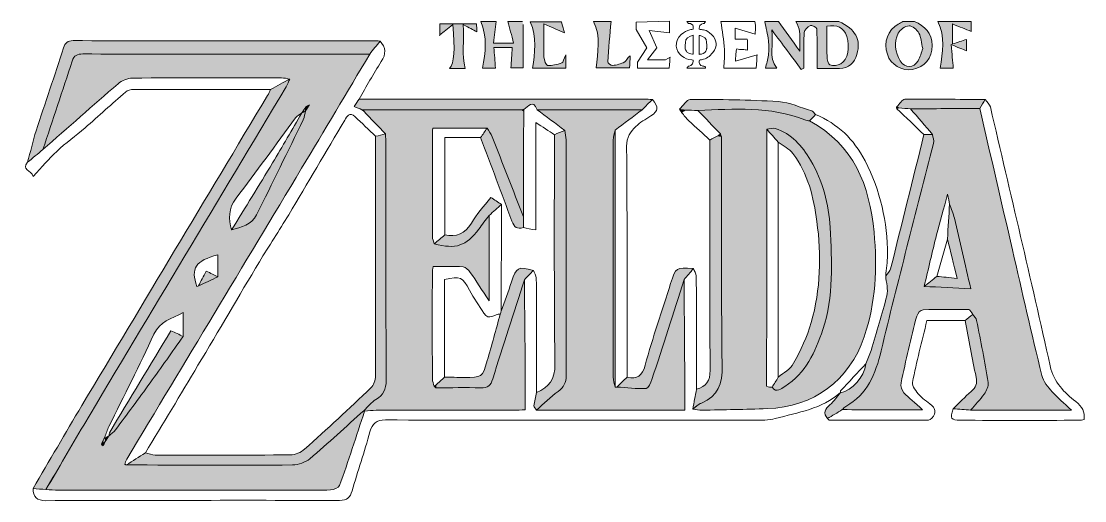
# Model space of a CAD drawing. Header units: inches. Extents: x 4 to 279, y -207 to -83.
import ezdxf

# ---------------------------------------------------------------- set-up
doc = ezdxf.new("R2010")
doc.units = ezdxf.units.IN
doc.header["$MEASUREMENT"] = 0
doc.layers.add('Layer 1', color=7, linetype='Continuous')

# ---------------------------------------------------------------- blocks, each defined once
blk = doc.blocks.new('block 3')
at = {"layer": 'Layer 1', "true_color": 0xd42836}
h = blk.add_hatch(color=22, dxfattribs=at)
h.dxf.hatch_style = 2
edge = h.paths.add_edge_path()
edge.add_spline(control_points=[(112.42, -86.98), (112.42, -86.07), (112.42, -85.16), (112.42, -84.07), (115.55, -84.07), (118.58, -84.07), (121.85, -84.07), (121.88, -84.69), (121.92, -85.4), (121.97, -86.17), (120.92, -85.6), (119.95, -85.07), (118.45, -84.26), (118.71, -88.45), (117.94, -92.05), (118.96, -95.56), (118.05, -95.56), (116.52, -95.56), (114.9, -95.56), (116.1, -94.21), (116.36, -90.74), (115.7, -84.26), (114.38, -85.32), (113.38, -86.13), (112.37, -86.94), (112.37, -86.94), (112.42, -86.98), (112.42, -86.98)], knot_values=[0, 0, 0, 0, 1, 1, 1, 2, 2, 2, 3, 3, 3, 4, 4, 4, 5, 5, 5, 6, 6, 6, 7, 7, 7, 8, 8, 8, 9, 9, 9, 9], degree=3, periodic=1)
h = blk.add_hatch(color=22, dxfattribs=at)
h.dxf.hatch_style = 2
edge = h.paths.add_edge_path()
edge.add_spline(control_points=[(133.85, -84.23), (133.85, -84.46), (133.85, -84.68), (133.85, -84.91), (133.85, -88.65), (133.85, -92.03), (133.85, -95.46), (132.91, -95.46), (131.6, -95.46), (130.73, -95.46), (130.84, -93.75), (130.96, -92.05), (131.08, -90.18), (129.46, -90.18), (128.08, -90.18), (126.34, -90.18), (126.48, -91.95), (126.61, -93.66), (126.74, -95.49), (125.79, -95.49), (124.34, -95.49), (123.41, -95.49), (124.12, -91.5), (124.73, -87.49), (122.93, -83.45), (124.27, -83.45), (125.61, -83.45), (126.95, -83.45), (126.72, -85.28), (126.49, -87.1), (126.25, -89.04), (128.05, -89.04), (129.41, -89.04), (131.41, -89.04), (130.87, -86.99), (130.42, -85.22), (129.96, -83.45), (131.21, -83.45), (132.46, -83.45), (133.71, -83.45)], knot_values=[0, 0, 0, 0, 1, 1, 1, 2, 2, 2, 3, 3, 3, 4, 4, 4, 5, 5, 5, 6, 6, 6, 7, 7, 7, 8, 8, 8, 9, 9, 9, 10, 10, 10, 11, 11, 11, 12, 12, 12, 13, 13, 13, 13], degree=3, periodic=0)
edge.add_line((133.71, -83.45), (133.85, -84.23))
h = blk.add_hatch(color=22, dxfattribs=at)
h.dxf.hatch_style = 2
edge = h.paths.add_edge_path()
edge.add_spline(control_points=[(143.74, -83.56), (144.03, -84.64), (144.33, -85.71), (144.52, -86.42), (142.97, -85.73), (141.37, -85.02), (139.2, -84.06), (139.2, -87.51), (139.13, -90.08), (139.25, -92.64), (139.28, -93.42), (139.79, -94.81), (140.13, -94.83), (141.36, -94.88), (142.65, -94.56), (143.84, -94.16), (144.21, -94.04), (144.34, -93.2), (144.87, -92.03), (144.87, -93.58), (144.87, -94.46), (144.87, -95.53), (141.96, -95.53), (139.08, -95.53), (136.29, -95.53), (136.88, -91.57), (137.45, -87.52), (135.71, -83.56), (138.39, -83.56), (141.07, -83.56), (143.74, -83.56)], knot_values=[0, 0, 0, 0, 1, 1, 1, 2, 2, 2, 3, 3, 3, 4, 4, 4, 5, 5, 5, 6, 6, 6, 7, 7, 7, 8, 8, 8, 9, 9, 9, 10, 10, 10, 10], degree=3, periodic=1)
h = blk.add_hatch(color=22, dxfattribs=at)
h.dxf.hatch_style = 2
edge = h.paths.add_edge_path()
edge.add_spline(control_points=[(156.55, -83.45), (156.25, -86.93), (155.91, -90.41), (155.7, -93.89), (155.68, -94.2), (156.52, -94.88), (156.9, -94.83), (157.98, -94.7), (159.1, -94.41), (160.07, -93.92), (160.52, -93.7), (160.67, -92.86), (161.48, -92.37), (161.43, -93.34), (161.38, -94.31), (161.32, -95.45), (158.31, -95.45), (155.43, -95.45), (152.7, -95.45), (153.06, -91.47), (154, -87.4), (152.03, -83.45), (153.54, -83.45), (155.04, -83.45), (156.55, -83.45)], knot_values=[0, 0, 0, 0, 1, 1, 1, 2, 2, 2, 3, 3, 3, 4, 4, 4, 5, 5, 5, 6, 6, 6, 7, 7, 7, 8, 8, 8, 8], degree=3, periodic=1)
h = blk.add_hatch(color=22, dxfattribs=at)
h.dxf.hatch_style = 2
edge = h.paths.add_edge_path()
edge.add_spline(control_points=[(215.25, -83.45), (219.64, -85.53), (221.06, -88.1), (219.95, -91.95), (219.29, -94.22), (217.83, -95.51), (215.44, -95.57), (213.35, -95.62), (211.27, -95.58), (209.66, -95.58), (209.66, -92.12), (209.71, -88.73), (209.59, -85.35), (209.57, -85.02), (208.3, -84.35), (207.93, -84.52), (207.26, -84.83), (206.42, -85.62), (206.36, -86.27), (206.17, -88.43), (206.29, -90.61), (206.29, -92.79), (206.29, -93.68), (206.29, -94.57), (206.29, -95.47), (206.06, -95.59), (205.83, -95.71), (205.59, -95.83), (203.22, -92.65), (200.85, -89.47), (197.99, -85.65), (198.55, -89.36), (197.02, -92.59), (199.27, -95.5), (198.28, -95.5), (197.13, -95.5), (196.35, -95.5), (196.62, -94.4), (197, -93.3), (197.13, -92.18), (197.26, -90.94), (197.27, -89.66), (197.12, -88.43), (196.92, -86.76), (196.51, -85.11), (196.18, -83.45), (197.35, -83.45), (198.53, -83.45), (199.7, -83.45), (201.44, -85.89), (203.19, -88.33), (205.22, -91.15), (205.22, -89.15), (205.33, -87.61), (205.17, -86.09), (205.08, -85.19), (204.55, -84.33), (204.21, -83.45), (207.89, -83.45), (211.57, -83.45), (215.25, -83.45)], knot_values=[0, 0, 0, 0, 1, 1, 1, 2, 2, 2, 3, 3, 3, 4, 4, 4, 5, 5, 5, 6, 6, 6, 7, 7, 7, 8, 8, 8, 9, 9, 9, 10, 10, 10, 11, 11, 11, 12, 12, 12, 13, 13, 13, 14, 14, 14, 15, 15, 15, 16, 16, 16, 17, 17, 17, 18, 18, 18, 19, 19, 19, 20, 20, 20, 20], degree=3, periodic=1)
edge = h.paths.add_edge_path()
edge.add_spline(control_points=[(212.21, -84.67), (212.21, -87.28), (212.16, -89.84), (212.25, -92.39), (212.28, -93.2), (212.51, -94.52), (212.98, -94.68), (213.79, -94.97), (214.99, -94.78), (215.79, -94.36), (217.6, -93.42), (218.24, -90.02), (217.32, -87.32), (216.51, -84.94), (214.8, -84.26), (212.21, -84.67)], knot_values=[0, 0, 0, 0, 1, 1, 1, 2, 2, 2, 3, 3, 3, 4, 4, 4, 5, 5, 5, 5], degree=3, periodic=1)
h = blk.add_hatch(color=22, dxfattribs=at)
h.dxf.hatch_style = 2
edge = h.paths.add_edge_path()
edge.add_spline(control_points=[(234.82, -83.45), (237.45, -84.69), (239.32, -86.44), (239.31, -89.63), (239.29, -92.96), (237.48, -95.25), (234.3, -95.84), (231.57, -96.35), (228.68, -94.62), (227.79, -91.94), (226.75, -88.8), (227.91, -85.63), (230.62, -84.18), (231.02, -83.96), (231.41, -83.7), (231.81, -83.45), (232.81, -83.45), (233.81, -83.45), (234.82, -83.45)], knot_values=[0, 0, 0, 0, 1, 1, 1, 2, 2, 2, 3, 3, 3, 4, 4, 4, 5, 5, 5, 6, 6, 6, 6], degree=3, periodic=1)
edge = h.paths.add_edge_path()
edge.add_spline(control_points=[(236.92, -90.46), (236.58, -88.99), (236.54, -87.57), (235.92, -86.46), (235.43, -85.58), (234.21, -84.54), (233.38, -84.58), (232.39, -84.63), (231.05, -85.58), (230.59, -86.49), (229.39, -88.87), (229.77, -91.39), (231.11, -93.64), (232.31, -95.62), (234.54, -95.59), (235.74, -93.6), (236.31, -92.63), (236.55, -91.47), (236.92, -90.46)], knot_values=[0, 0, 0, 0, 1, 1, 1, 2, 2, 2, 3, 3, 3, 4, 4, 4, 5, 5, 5, 6, 6, 6, 6], degree=3, periodic=1)
h = blk.add_hatch(color=22, dxfattribs=at)
h.dxf.hatch_style = 2
edge = h.paths.add_edge_path()
edge.add_spline(control_points=[(249.37, -83.45), (249.37, -84.53), (249.37, -85.61), (249.37, -86.03), (248, -85.48), (246.51, -84.87), (244.61, -84.1), (244.61, -86.14), (244.61, -87.43), (244.61, -89.27), (245.89, -88.85), (247.06, -88.46), (248.2, -88.09), (248.2, -88.91), (248.2, -90.09), (248.2, -91.05), (247.17, -90.63), (246, -90.15), (244.27, -89.45), (244.48, -91.92), (244.62, -93.66), (244.78, -95.49), (244.05, -95.49), (242.62, -95.49), (241.43, -95.49), (242.02, -91.44), (242.7, -87.41), (240.84, -83.45), (243.68, -83.45), (246.52, -83.45), (249.37, -83.45)], knot_values=[0, 0, 0, 0, 1, 1, 1, 2, 2, 2, 3, 3, 3, 4, 4, 4, 5, 5, 5, 6, 6, 6, 7, 7, 7, 8, 8, 8, 9, 9, 9, 10, 10, 10, 10], degree=3, periodic=1)
h = blk.add_hatch(color=22, dxfattribs=at)
h.dxf.hatch_style = 2
edge = h.paths.add_edge_path()
edge.add_spline(control_points=[(112.37, -86.94), (112.37, -86.94), (112.31, -87.09), (112.31, -87.09), (112.31, -87.09), (112.42, -86.98), (112.42, -86.98), (112.42, -86.98), (112.37, -86.94), (112.37, -86.94)], knot_values=[0, 0, 0, 0, 1, 1, 1, 2, 2, 2, 3, 3, 3, 3], degree=3, periodic=1)
at = {"layer": 'Layer 1', "true_color": 0xc6202a}
h = blk.add_hatch(color=22, dxfattribs=at)
h.dxf.hatch_style = 2
edge = h.paths.add_edge_path()
edge.add_spline(control_points=[(96.97, -88.53), (96.08, -89.66), (95.19, -90.79), (94.3, -91.91), (69.64, -91.9), (44.98, -91.91), (20.32, -91.85), (18.86, -91.85), (18.07, -92.19), (17.59, -93.68), (15.13, -101.31), (12.57, -108.91), (10.04, -116.52), (8.72, -117.61), (7.4, -118.7), (6.09, -119.79), (6.82, -117.08), (7.44, -114.32), (8.31, -111.65), (10.61, -104.51), (13.06, -97.41), (15.37, -90.27), (15.8, -88.97), (16.36, -88.41), (17.81, -88.41), (43.87, -88.46), (69.92, -88.45), (95.97, -88.46), (96.3, -88.46), (96.64, -88.51), (96.97, -88.53)], knot_values=[0, 0, 0, 0, 1, 1, 1, 2, 2, 2, 3, 3, 3, 4, 4, 4, 5, 5, 5, 6, 6, 6, 7, 7, 7, 8, 8, 8, 9, 9, 9, 10, 10, 10, 10], degree=3, periodic=1)
h = blk.add_hatch(color=22, dxfattribs=at)
h.dxf.hatch_style = 2
edge = h.paths.add_edge_path()
edge.add_spline(control_points=[(73.71, -98.31), (72.98, -98.21), (72.25, -98.02), (71.52, -98.02), (58.73, -98), (45.93, -97.97), (33.14, -98.07), (31.89, -98.08), (30.4, -98.71), (29.43, -99.54), (22.9, -105.12), (16.49, -110.84), (10.04, -116.52), (12.57, -108.91), (15.13, -101.31), (17.59, -93.68), (18.07, -92.19), (18.86, -91.85), (20.32, -91.85), (44.98, -91.91), (69.64, -91.9), (94.3, -91.91), (88.46, -101.72), (82.64, -111.55), (76.76, -121.34), (61.73, -146.36), (46.68, -171.36), (31.65, -196.37), (31.4, -196.78), (31.32, -197.29), (31.16, -197.76), (31.3, -197.79), (31.44, -197.81), (31.59, -197.84), (31.59, -197.84), (31.6, -197.85), (31.6, -197.85), (45.88, -197.87), (60.16, -197.95), (74.44, -197.86), (75.94, -197.85), (77.73, -197.2), (78.87, -196.24), (83.63, -192.23), (88.2, -187.97), (92.84, -183.81), (92.84, -183.81), (92.99, -184), (92.99, -184), (90.87, -190.4), (88.79, -196.82), (86.54, -203.18), (86.33, -203.77), (85, -204.28), (84.17, -204.3), (79.08, -204.4), (73.99, -204.35), (68.9, -204.35), (50.62, -204.35), (32.35, -204.35), (14.07, -204.35), (12.99, -204.35), (11.91, -204.25), (10.83, -204.2), (14.06, -198.66), (17.26, -193.08), (20.55, -187.57), (37.96, -158.49), (55.39, -129.42), (72.8, -100.33), (73.18, -99.7), (73.41, -98.98), (73.71, -98.31)], knot_values=[0, 0, 0, 0, 1, 1, 1, 2, 2, 2, 3, 3, 3, 4, 4, 4, 5, 5, 5, 6, 6, 6, 7, 7, 7, 8, 8, 8, 9, 9, 9, 10, 10, 10, 11, 11, 11, 12, 12, 12, 13, 13, 13, 14, 14, 14, 15, 15, 15, 16, 16, 16, 17, 17, 17, 18, 18, 18, 19, 19, 19, 20, 20, 20, 21, 21, 21, 22, 22, 22, 23, 23, 23, 24, 24, 24, 24], degree=3, periodic=1)
edge = h.paths.add_edge_path()
edge.add_spline(control_points=[(26.08, -191.82), (26.41, -191.32), (26.75, -190.81), (27.08, -190.3), (27.08, -190.3), (27.09, -190.3), (27.09, -190.3), (27.66, -189.79), (28.34, -189.36), (28.79, -188.76), (31.78, -184.76), (34.75, -180.73), (37.68, -176.68), (40.55, -172.71), (43.36, -168.69), (46.2, -164.7), (46.2, -162.81), (46.2, -160.92), (46.2, -158.51), (43.15, -160.25), (40.19, -160.8), (38.68, -164.09), (34.99, -172.13), (30.94, -180.01), (27.06, -187.96), (26.63, -188.84), (26.35, -189.81), (26, -190.73), (25.71, -191.33), (25.42, -191.92), (25.12, -192.51), (25.27, -192.66), (25.42, -192.81), (25.56, -192.96), (25.74, -192.57), (25.92, -192.19), (26.1, -191.8), (26.1, -191.8), (26.08, -191.82), (26.08, -191.82)], knot_values=[0, 0, 0, 0, 1, 1, 1, 2, 2, 2, 3, 3, 3, 4, 4, 4, 5, 5, 5, 6, 6, 6, 7, 7, 7, 8, 8, 8, 9, 9, 9, 10, 10, 10, 11, 11, 11, 12, 12, 12, 13, 13, 13, 13], degree=3, periodic=1)
edge = h.paths.add_edge_path()
edge.add_spline(control_points=[(77.79, -105.55), (77.79, -105.55), (77.81, -105.54), (77.81, -105.54), (77.48, -106.04), (77.14, -106.55), (76.8, -107.06), (76.8, -107.06), (76.8, -107.06), (76.8, -107.06), (76.25, -107.47), (75.56, -107.78), (75.16, -108.31), (70.06, -115.22), (65.11, -122.25), (59.86, -129.05), (57.8, -131.73), (57.95, -134.34), (58.7, -137.23), (61.23, -136.54), (63.85, -135.94), (65.15, -133.32), (69.2, -125.16), (73.2, -116.98), (77.18, -108.8), (77.52, -108.1), (77.58, -107.27), (77.77, -106.5), (77.77, -106.5), (77.76, -106.52), (77.76, -106.52), (78.1, -106), (78.44, -105.48), (78.79, -104.96), (78.46, -105.15), (78.12, -105.35), (77.79, -105.55)], knot_values=[0, 0, 0, 0, 1, 1, 1, 2, 2, 2, 3, 3, 3, 4, 4, 4, 5, 5, 5, 6, 6, 6, 7, 7, 7, 8, 8, 8, 9, 9, 9, 10, 10, 10, 11, 11, 11, 12, 12, 12, 12], degree=3, periodic=1)
edge = h.paths.add_edge_path()
edge.add_spline(control_points=[(50.19, -151.67), (50.19, -151.67), (50.17, -151.68), (50.17, -151.68), (51.84, -150.89), (53.51, -150.1), (55.18, -149.31), (55.18, -147.46), (55.18, -145.61), (55.18, -143.66), (49.36, -145.14), (48.11, -147.16), (49.74, -151.8), (49.89, -151.75), (50.04, -151.71), (50.19, -151.67)], knot_values=[0, 0, 0, 0, 1, 1, 1, 2, 2, 2, 3, 3, 3, 4, 4, 4, 5, 5, 5, 5], degree=3, periodic=1)
h = blk.add_hatch(color=22, dxfattribs=at)
h.dxf.hatch_style = 2
edge = h.paths.add_edge_path()
edge.add_spline(control_points=[(10.82, -204.2), (9.71, -204.1), (8.6, -204.01), (7.49, -203.91), (11.68, -196.79), (15.83, -189.65), (20.07, -182.56), (36.01, -155.88), (51.99, -129.23), (67.96, -102.57), (68.26, -102.07), (68.49, -101.54), (68.75, -101.02), (70.41, -100.12), (72.06, -99.21), (73.71, -98.31), (73.41, -98.98), (73.18, -99.7), (72.8, -100.33), (55.39, -129.42), (37.96, -158.49), (20.55, -187.57), (17.26, -193.08), (14.06, -198.66), (10.82, -204.2)], knot_values=[0, 0, 0, 0, 1, 1, 1, 2, 2, 2, 3, 3, 3, 4, 4, 4, 5, 5, 5, 6, 6, 6, 7, 7, 7, 8, 8, 8, 8], degree=3, periodic=1)
h = blk.add_hatch(color=22, dxfattribs=at)
h.dxf.hatch_style = 2
edge = h.paths.add_edge_path()
edge.add_spline(control_points=[(167.2, -103.58), (166.33, -104.46), (165.46, -105.35), (164.58, -106.23), (155.55, -106.23), (146.51, -106.23), (137.47, -106.23), (136.36, -103.43), (135.22, -105.35), (134.09, -106.2), (133.89, -106.21), (133.69, -106.22), (133.49, -106.23), (119.95, -106.23), (106.4, -106.23), (92.86, -106.23), (92.66, -106.23), (92.46, -106.23), (92.26, -106.23), (91.67, -105.98), (91.07, -105.72), (90.3, -105.39), (90.76, -104.69), (91.16, -104.1), (91.56, -103.5), (116.02, -103.5), (140.49, -103.49), (164.95, -103.49), (165.7, -103.49), (166.45, -103.55), (167.2, -103.58)], knot_values=[0, 0, 0, 0, 1, 1, 1, 2, 2, 2, 3, 3, 3, 4, 4, 4, 5, 5, 5, 6, 6, 6, 7, 7, 7, 8, 8, 8, 9, 9, 9, 10, 10, 10, 10], degree=3, periodic=1)
h = blk.add_hatch(color=22, dxfattribs=at)
h.dxf.hatch_style = 2
edge = h.paths.add_edge_path()
edge.add_spline(control_points=[(209.27, -107.46), (208.75, -108.01), (208.23, -108.57), (207.72, -109.12), (207.32, -109.03), (206.89, -108.99), (206.52, -108.84), (197.57, -105.28), (188.24, -106.05), (178.95, -106.41), (177.82, -106.39), (176.69, -106.38), (175.56, -106.36), (175.12, -106.28), (174.67, -106.19), (174.23, -106.11), (175.13, -105.24), (176.03, -103.61), (176.93, -103.61), (184.51, -103.58), (192.11, -103.65), (199.68, -104.14), (202.59, -104.33), (205.44, -105.67), (208.3, -106.54), (208.68, -106.66), (208.95, -107.15), (209.27, -107.46)], knot_values=[0, 0, 0, 0, 1, 1, 1, 2, 2, 2, 3, 3, 3, 4, 4, 4, 5, 5, 5, 6, 6, 6, 7, 7, 7, 8, 8, 8, 9, 9, 9, 9], degree=3, periodic=1)
h = blk.add_hatch(color=22, dxfattribs=at)
h.dxf.hatch_style = 2
edge = h.paths.add_edge_path()
edge.add_spline(control_points=[(253.03, -103.61), (252.55, -104.37), (252.08, -105.12), (251.61, -105.88), (245.67, -105.92), (239.73, -105.97), (233.78, -106.01), (232.78, -105.93), (231.78, -105.84), (230.78, -105.75), (230.6, -105.66), (230.41, -105.57), (230.23, -105.47), (230.9, -104.8), (231.58, -103.55), (232.26, -103.54), (239.18, -103.45), (246.1, -103.56), (253.03, -103.61)], knot_values=[0, 0, 0, 0, 1, 1, 1, 2, 2, 2, 3, 3, 3, 4, 4, 4, 5, 5, 5, 6, 6, 6, 6], degree=3, periodic=1)
h = blk.add_hatch(color=22, dxfattribs=at)
h.dxf.hatch_style = 2
edge = h.paths.add_edge_path()
edge.add_spline(control_points=[(77.77, -106.5), (77.58, -107.27), (77.52, -108.1), (77.18, -108.8), (73.2, -116.98), (69.2, -125.16), (65.15, -133.32), (63.85, -135.94), (61.23, -136.54), (58.7, -137.22), (62.22, -131.47), (65.78, -125.74), (69.26, -119.95), (71.83, -115.69), (74.29, -111.36), (76.8, -107.06), (76.8, -107.06), (76.8, -107.06), (76.8, -107.06), (77.12, -106.87), (77.44, -106.69), (77.77, -106.5)], knot_values=[0, 0, 0, 0, 1, 1, 1, 2, 2, 2, 3, 3, 3, 4, 4, 4, 5, 5, 5, 6, 6, 6, 7, 7, 7, 7], degree=3, periodic=1)
h = blk.add_hatch(color=22, dxfattribs=at)
h.dxf.hatch_style = 2
edge = h.paths.add_edge_path()
edge.add_spline(control_points=[(77.76, -106.52), (77.77, -106.19), (77.79, -105.87), (77.81, -105.54), (77.81, -105.54), (77.79, -105.55), (77.79, -105.55), (78.12, -105.35), (78.46, -105.15), (78.79, -104.96), (78.44, -105.48), (78.1, -106), (77.76, -106.52)], knot_values=[0, 0, 0, 0, 1, 1, 1, 2, 2, 2, 3, 3, 3, 4, 4, 4, 4], degree=3, periodic=1)
at = {"layer": 'Layer 1', "true_color": 0xd42836}
h = blk.add_hatch(color=22, dxfattribs=at)
h.dxf.hatch_style = 2
edge = h.paths.add_edge_path()
edge.add_spline(control_points=[(92.86, -106.23), (92.84, -106.37), (92.82, -106.5), (92.79, -106.64), (92.61, -106.5), (92.44, -106.37), (92.26, -106.23), (92.46, -106.23), (92.66, -106.23), (92.86, -106.23)], knot_values=[0, 0, 0, 0, 1, 1, 1, 2, 2, 2, 3, 3, 3, 3], degree=3, periodic=1)
at = {"layer": 'Layer 1', "true_color": 0xc6202a}
h = blk.add_hatch(color=22, dxfattribs=at)
h.dxf.hatch_style = 2
edge = h.paths.add_edge_path()
edge.add_spline(control_points=[(92.86, -106.23), (106.4, -106.23), (119.95, -106.23), (133.49, -106.23), (133.67, -106.34), (133.84, -106.45), (134.02, -106.56), (133.99, -115.65), (133.97, -124.75), (133.95, -133.84), (131.26, -126.96), (128.59, -120.07), (125.88, -113.2), (125.57, -112.41), (125, -111.71), (124.56, -110.97), (119.96, -110.97), (115.37, -110.97), (110.62, -110.97), (110.58, -111.24), (110.47, -111.64), (110.47, -112.03), (110.46, -121.01), (110.45, -129.99), (110.48, -138.97), (110.49, -139.59), (110.8, -140.21), (110.97, -140.82), (116.52, -142.29), (119.25, -141.39), (122.42, -137.06), (123.3, -135.85), (124.23, -134.67), (125.14, -133.48), (125.14, -140.63), (125.14, -147.78), (125.14, -155.53), (123.26, -152.72), (121.79, -150.41), (120.21, -148.19), (119.77, -147.57), (119.04, -146.79), (118.41, -146.75), (115.86, -146.58), (113.3, -146.68), (110.65, -146.68), (110.56, -147.37), (110.46, -147.77), (110.46, -148.16), (110.45, -157.33), (110.44, -166.5), (110.47, -175.66), (110.47, -176.3), (110.75, -176.93), (110.9, -177.56), (111.06, -177.7), (111.23, -177.85), (111.39, -177.99), (115.23, -177.97), (119.08, -177.82), (122.92, -177.98), (124.82, -178.06), (125.51, -177.34), (126.04, -175.64), (128.69, -167.11), (131.46, -158.61), (134.19, -150.1), (134.26, -157.61), (134.34, -165.12), (134.4, -172.63), (134.42, -176.21), (134.4, -179.78), (134.4, -183.6), (133.3, -183.65), (132.42, -183.73), (131.53, -183.73), (119.67, -183.74), (107.82, -183.73), (95.96, -183.75), (94.97, -183.75), (93.98, -183.91), (92.99, -184), (92.99, -184), (92.84, -183.81), (92.84, -183.81), (93.86, -182.84), (94.74, -181.66), (95.92, -180.96), (97.85, -179.8), (98.56, -178.34), (98.55, -176.06), (98.47, -155.79), (98.5, -135.51), (98.49, -115.24), (98.49, -114.32), (98.41, -113.41), (98.37, -112.49), (96.51, -110.54), (94.65, -108.59), (92.79, -106.64), (92.82, -106.5), (92.84, -106.37), (92.86, -106.23)], knot_values=[0, 0, 0, 0, 1, 1, 1, 2, 2, 2, 3, 3, 3, 4, 4, 4, 5, 5, 5, 6, 6, 6, 7, 7, 7, 8, 8, 8, 9, 9, 9, 10, 10, 10, 11, 11, 11, 12, 12, 12, 13, 13, 13, 14, 14, 14, 15, 15, 15, 16, 16, 16, 17, 17, 17, 18, 18, 18, 19, 19, 19, 20, 20, 20, 21, 21, 21, 22, 22, 22, 23, 23, 23, 24, 24, 24, 25, 25, 25, 26, 26, 26, 27, 27, 27, 28, 28, 28, 29, 29, 29, 30, 30, 30, 31, 31, 31, 32, 32, 32, 33, 33, 33, 34, 34, 34, 34], degree=3, periodic=1)
at = {"layer": 'Layer 1', "true_color": 0xd42836}
h = blk.add_hatch(color=22, dxfattribs=at)
h.dxf.hatch_style = 2
edge = h.paths.add_edge_path()
edge.add_spline(control_points=[(134.09, -106.2), (134.08, -106.32), (134.05, -106.44), (134.02, -106.56), (133.84, -106.45), (133.67, -106.34), (133.49, -106.23), (133.69, -106.22), (133.89, -106.21), (134.09, -106.2)], knot_values=[0, 0, 0, 0, 1, 1, 1, 2, 2, 2, 3, 3, 3, 3], degree=3, periodic=1)
at = {"layer": 'Layer 1', "true_color": 0xc6202a}
h = blk.add_hatch(color=22, dxfattribs=at)
h.dxf.hatch_style = 2
edge = h.paths.add_edge_path()
edge.add_spline(control_points=[(158.01, -177.76), (160.54, -177.92), (163.09, -178.23), (165.62, -178.13), (166.14, -178.11), (166.8, -176.67), (167.09, -175.79), (169.88, -167.22), (172.62, -158.64), (175.37, -150.06), (175.43, -159.08), (175.5, -168.1), (175.56, -177.13), (175.57, -179.2), (175.56, -181.28), (175.56, -183.71), (162.68, -183.71), (150.02, -183.71), (137.35, -183.71), (139.18, -182.08), (140.91, -180.33), (142.87, -178.88), (144.35, -177.79), (144.99, -176.67), (144.99, -174.76), (144.91, -154.5), (144.95, -134.24), (144.93, -113.97), (144.93, -113.17), (144.71, -112.37), (144.59, -111.57), (142.21, -109.79), (139.84, -108.01), (137.47, -106.23), (146.51, -106.23), (155.55, -106.23), (164.58, -106.23), (162.26, -107.99), (159.93, -109.75), (157.61, -111.51), (157.42, -112.37), (157.08, -113.22), (157.08, -114.08), (157.05, -134.46), (157.05, -154.83), (157.08, -175.2), (157.08, -176.06), (157.42, -176.91), (157.61, -177.77), (157.74, -177.76), (157.87, -177.76), (158.01, -177.76)], knot_values=[0, 0, 0, 0, 1, 1, 1, 2, 2, 2, 3, 3, 3, 4, 4, 4, 5, 5, 5, 6, 6, 6, 7, 7, 7, 8, 8, 8, 9, 9, 9, 10, 10, 10, 11, 11, 11, 12, 12, 12, 13, 13, 13, 14, 14, 14, 15, 15, 15, 16, 16, 16, 17, 17, 17, 17], degree=3, periodic=1)
h = blk.add_hatch(color=22, dxfattribs=at)
h.dxf.hatch_style = 2
edge = h.paths.add_edge_path()
edge.add_spline(control_points=[(175.56, -106.36), (175.29, -106.55), (175.02, -106.74), (174.75, -106.93), (174.58, -106.66), (174.4, -106.39), (174.23, -106.11), (174.67, -106.19), (175.12, -106.28), (175.56, -106.36)], knot_values=[0, 0, 0, 0, 1, 1, 1, 2, 2, 2, 3, 3, 3, 3], degree=3, periodic=1)
h = blk.add_hatch(color=22, dxfattribs=at)
h.dxf.hatch_style = 2
edge = h.paths.add_edge_path()
edge.add_spline(control_points=[(184.73, -112.47), (182.8, -110.45), (180.88, -108.43), (178.96, -106.41), (188.24, -106.05), (197.57, -105.28), (206.52, -108.84), (206.89, -108.99), (207.32, -109.03), (207.72, -109.12), (219.15, -115.29), (223.2, -125.67), (224.35, -137.85), (225.21, -147.01), (224.79, -156.02), (221.83, -164.77), (217.97, -176.16), (208.85, -182.88), (196.8, -183.32), (191.21, -183.53), (185.62, -183.63), (180.04, -183.73), (179.22, -183.75), (178.41, -183.54), (177.59, -183.43), (178.35, -182.91), (179.03, -182.22), (179.86, -181.88), (184.24, -180.09), (185.28, -176.93), (185.2, -172.28), (184.9, -152.56), (185.06, -132.83), (185.04, -113.1), (184.94, -112.89), (184.83, -112.68), (184.73, -112.47)], knot_values=[0, 0, 0, 0, 1, 1, 1, 2, 2, 2, 3, 3, 3, 4, 4, 4, 5, 5, 5, 6, 6, 6, 7, 7, 7, 8, 8, 8, 9, 9, 9, 10, 10, 10, 11, 11, 11, 12, 12, 12, 12], degree=3, periodic=1)
edge = h.paths.add_edge_path()
edge.add_spline(control_points=[(198.08, -177.8), (199.25, -179.4), (200.4, -178.18), (201.32, -177.6), (206.75, -174.18), (209.21, -168.73), (211.14, -162.94), (214.01, -154.34), (213.5, -145.44), (213.03, -136.63), (212.7, -130.55), (211.18, -124.58), (207.98, -119.22), (205.8, -115.56), (203.1, -112.42), (198.86, -111.08), (198.23, -110.88), (197.43, -111.19), (196.71, -111.27), (196.69, -132.98), (196.68, -154.7), (196.66, -176.41), (196.66, -176.83), (196.53, -177.46), (196.74, -177.61), (197.06, -177.85), (197.62, -177.76), (198.08, -177.8)], knot_values=[0, 0, 0, 0, 1, 1, 1, 2, 2, 2, 3, 3, 3, 4, 4, 4, 5, 5, 5, 6, 6, 6, 7, 7, 7, 8, 8, 8, 9, 9, 9, 9], degree=3, periodic=1)
h = blk.add_hatch(color=22, dxfattribs=at)
h.dxf.hatch_style = 2
edge = h.paths.add_edge_path()
edge.add_spline(control_points=[(239.45, -112.6), (237.56, -110.41), (235.67, -108.21), (233.78, -106.01), (239.73, -105.97), (245.67, -105.92), (251.61, -105.88), (254.43, -118.05), (257.24, -130.22), (260.06, -142.4), (262.55, -153.19), (264.98, -164), (267.62, -174.76), (268, -176.3), (269.21, -177.72), (270.3, -178.98), (271.65, -180.52), (273.27, -181.83), (275.25, -183.69), (266.19, -183.69), (257.72, -183.69), (249.26, -183.69), (250.44, -182.34), (251.73, -181.06), (252.75, -179.6), (253.35, -178.74), (253.95, -177.52), (253.8, -176.59), (252.94, -171.24), (251.87, -165.93), (250.81, -160.62), (250.7, -160.05), (250.18, -159.55), (249.84, -159.02), (249.49, -158.59), (249.14, -157.8), (248.77, -157.79), (244.85, -157.7), (240.92, -157.67), (237.01, -157.82), (236.42, -157.84), (235.53, -158.79), (235.36, -159.46), (233.91, -165.18), (232.56, -170.93), (231.31, -176.7), (231.15, -177.47), (231.53, -178.62), (232.07, -179.21), (233.34, -180.62), (234.85, -181.79), (236.87, -183.6), (229.49, -183.6), (222.82, -183.6), (216.16, -183.59), (216.46, -183.31), (216.73, -182.95), (217.08, -182.75), (222.65, -179.56), (224.75, -174.43), (226.19, -168.4), (230.45, -150.51), (235.19, -132.74), (239.7, -114.9), (239.87, -114.2), (239.54, -113.37), (239.45, -112.6)], knot_values=[0, 0, 0, 0, 1, 1, 1, 2, 2, 2, 3, 3, 3, 4, 4, 4, 5, 5, 5, 6, 6, 6, 7, 7, 7, 8, 8, 8, 9, 9, 9, 10, 10, 10, 11, 11, 11, 12, 12, 12, 13, 13, 13, 14, 14, 14, 15, 15, 15, 16, 16, 16, 17, 17, 17, 18, 18, 18, 19, 19, 19, 20, 20, 20, 21, 21, 21, 22, 22, 22, 22], degree=3, periodic=1)
edge = h.paths.add_edge_path()
edge.add_spline(control_points=[(243.83, -130.56), (243.7, -129.88), (243.57, -129.21), (243.34, -128), (242.29, -131.83), (241.33, -135.16), (240.48, -138.51), (239.37, -142.93), (238.35, -147.37), (237.29, -151.81), (241.2, -152), (245.12, -152.19), (249.3, -152.39), (247.83, -146.01), (246.49, -140.11), (245.09, -134.23), (244.79, -132.98), (244.26, -131.78), (243.83, -130.56)], knot_values=[0, 0, 0, 0, 1, 1, 1, 2, 2, 2, 3, 3, 3, 4, 4, 4, 5, 5, 5, 6, 6, 6, 6], degree=3, periodic=1)
at = {"layer": 'Layer 1', "true_color": 0xe16974}
h = blk.add_hatch(color=243, dxfattribs=at)
h.dxf.hatch_style = 2
edge = h.paths.add_edge_path()
edge.add_spline(control_points=[(230.78, -105.75), (230.6, -105.82), (230.42, -105.89), (230.24, -105.97), (230.2, -105.86), (230.16, -105.75), (230.14, -105.64), (230.14, -105.59), (230.2, -105.53), (230.23, -105.47), (230.41, -105.57), (230.6, -105.66), (230.78, -105.75)], knot_values=[0, 0, 0, 0, 1, 1, 1, 2, 2, 2, 3, 3, 3, 4, 4, 4, 4], degree=3, periodic=1)
at = {"layer": 'Layer 1', "true_color": 0xc6202a}
h = blk.add_hatch(color=22, dxfattribs=at)
h.dxf.hatch_style = 2
edge = h.paths.add_edge_path()
edge.add_spline(control_points=[(122.91, -113.43), (123.46, -112.61), (124.01, -111.79), (124.56, -110.97), (125, -111.71), (125.57, -112.41), (125.88, -113.2), (128.59, -120.07), (131.26, -126.96), (133.95, -133.84), (133.94, -134.77), (133.94, -135.7), (133.93, -136.63), (132.35, -137.12), (131.52, -136.54), (130.95, -134.96), (128.33, -127.76), (125.6, -120.6), (122.91, -113.43)], knot_values=[0, 0, 0, 0, 1, 1, 1, 2, 2, 2, 3, 3, 3, 4, 4, 4, 5, 5, 5, 6, 6, 6, 6], degree=3, periodic=1)
h = blk.add_hatch(color=22, dxfattribs=at)
h.dxf.hatch_style = 2
edge = h.paths.add_edge_path()
edge.add_spline(control_points=[(137.35, -179.2), (140.51, -177.76), (142.14, -175.8), (142.08, -171.82), (141.81, -152.11), (141.94, -132.39), (141.93, -112.68), (142.82, -112.31), (143.7, -111.94), (144.59, -111.57), (144.71, -112.37), (144.93, -113.17), (144.93, -113.97), (144.95, -134.24), (144.91, -154.5), (144.99, -174.76), (144.99, -176.67), (144.35, -177.79), (142.87, -178.88), (140.91, -180.33), (139.18, -182.08), (137.35, -183.71), (137.1, -183.34), (136.61, -182.95), (136.65, -182.61), (136.78, -181.46), (137.1, -180.33), (137.35, -179.2)], knot_values=[0, 0, 0, 0, 1, 1, 1, 2, 2, 2, 3, 3, 3, 4, 4, 4, 5, 5, 5, 6, 6, 6, 7, 7, 7, 8, 8, 8, 9, 9, 9, 9], degree=3, periodic=1)
at = {"layer": 'Layer 1', "true_color": 0xd42836}
h = blk.add_hatch(color=22, dxfattribs=at)
h.dxf.hatch_style = 2
edge = h.paths.add_edge_path()
edge.add_spline(control_points=[(157.61, -177.77), (157.42, -176.91), (157.08, -176.06), (157.08, -175.2), (157.05, -154.83), (157.05, -134.46), (157.08, -114.08), (157.08, -113.22), (157.42, -112.37), (157.61, -111.51), (157.61, -133.59), (157.61, -155.68), (157.61, -177.77)], knot_values=[0, 0, 0, 0, 1, 1, 1, 2, 2, 2, 3, 3, 3, 4, 4, 4, 4], degree=3, periodic=1)
at = {"layer": 'Layer 1', "true_color": 0xc6202a}
h = blk.add_hatch(color=22, dxfattribs=at)
h.dxf.hatch_style = 2
edge = h.paths.add_edge_path()
edge.add_spline(control_points=[(196.71, -111.27), (197.43, -111.19), (198.23, -110.88), (198.86, -111.08), (203.1, -112.42), (205.8, -115.56), (207.98, -119.22), (211.18, -124.58), (212.7, -130.55), (213.03, -136.63), (213.5, -145.44), (214.01, -154.34), (211.14, -162.94), (209.21, -168.73), (206.75, -174.18), (201.32, -177.6), (200.4, -178.18), (199.25, -179.4), (198.08, -177.8), (198.6, -176.95), (199.12, -176.09), (199.64, -175.24), (201, -174.05), (202.83, -173.12), (203.63, -171.63), (205.43, -168.28), (207.1, -164.76), (208.15, -161.12), (210.59, -152.58), (210.81, -143.81), (209.61, -135.05), (208.75, -128.83), (207.38, -122.68), (203.44, -117.54), (202.49, -116.3), (200.92, -115.54), (199.63, -114.56), (198.66, -113.46), (197.68, -112.36), (196.71, -111.27)], knot_values=[0, 0, 0, 0, 1, 1, 1, 2, 2, 2, 3, 3, 3, 4, 4, 4, 5, 5, 5, 6, 6, 6, 7, 7, 7, 8, 8, 8, 9, 9, 9, 10, 10, 10, 11, 11, 11, 12, 12, 12, 13, 13, 13, 13], degree=3, periodic=1)
h = blk.add_hatch(color=22, dxfattribs=at)
h.dxf.hatch_style = 2
edge = h.paths.add_edge_path()
edge.add_spline(control_points=[(36.45, -194.76), (37.31, -194.94), (38.17, -195.28), (39.02, -195.29), (50.63, -195.32), (62.23, -195.36), (73.83, -195.24), (75.08, -195.23), (76.59, -194.61), (77.53, -193.77), (83.31, -188.59), (89, -183.32), (94.61, -177.96), (95.33, -177.28), (95.78, -175.96), (95.78, -174.93), (95.85, -154.32), (95.83, -133.7), (95.83, -113.08), (96.68, -112.88), (97.52, -112.69), (98.37, -112.49), (98.41, -113.41), (98.49, -114.32), (98.49, -115.24), (98.5, -135.51), (98.47, -155.79), (98.55, -176.06), (98.56, -178.34), (97.85, -179.8), (95.92, -180.96), (94.74, -181.66), (93.86, -182.84), (92.84, -183.81), (88.2, -187.97), (83.63, -192.23), (78.87, -196.24), (77.73, -197.2), (75.94, -197.85), (74.44, -197.86), (60.16, -197.95), (45.88, -197.87), (31.6, -197.85), (33.22, -196.82), (34.84, -195.79), (36.45, -194.76)], knot_values=[0, 0, 0, 0, 1, 1, 1, 2, 2, 2, 3, 3, 3, 4, 4, 4, 5, 5, 5, 6, 6, 6, 7, 7, 7, 8, 8, 8, 9, 9, 9, 10, 10, 10, 11, 11, 11, 12, 12, 12, 13, 13, 13, 14, 14, 14, 15, 15, 15, 15], degree=3, periodic=1)
h = blk.add_hatch(color=22, dxfattribs=at)
h.dxf.hatch_style = 2
edge = h.paths.add_edge_path()
edge.add_spline(control_points=[(177.59, -183.44), (177.93, -181.73), (178.27, -180.03), (178.61, -178.32), (181.04, -177.6), (182.11, -176.21), (182.09, -173.43), (181.97, -153.64), (182.04, -133.85), (182.05, -114.05), (182.72, -113.69), (183.39, -113.32), (184.05, -112.96), (184.38, -113), (184.71, -113.05), (185.04, -113.1), (185.06, -132.83), (184.9, -152.56), (185.2, -172.28), (185.28, -176.93), (184.24, -180.09), (179.86, -181.88), (179.03, -182.22), (178.35, -182.91), (177.59, -183.44)], knot_values=[0, 0, 0, 0, 1, 1, 1, 2, 2, 2, 3, 3, 3, 4, 4, 4, 5, 5, 5, 6, 6, 6, 7, 7, 7, 8, 8, 8, 8], degree=3, periodic=1)
h = blk.add_hatch(color=22, dxfattribs=at)
h.dxf.hatch_style = 2
edge = h.paths.add_edge_path()
edge.add_spline(control_points=[(184.73, -112.47), (184.83, -112.68), (184.94, -112.89), (185.04, -113.1), (184.71, -113.05), (184.38, -113), (184.05, -112.96), (184.28, -112.8), (184.5, -112.63), (184.73, -112.47)], knot_values=[0, 0, 0, 0, 1, 1, 1, 2, 2, 2, 3, 3, 3, 3], degree=3, periodic=1)
h = blk.add_hatch(color=22, dxfattribs=at)
h.dxf.hatch_style = 2
edge = h.paths.add_edge_path()
edge.add_spline(control_points=[(222.26, -171.74), (222.7, -170.59), (223.23, -169.46), (223.58, -168.29), (225, -163.61), (226.5, -158.95), (227.66, -154.21), (228.05, -152.63), (227.5, -150.81), (227.37, -149.1), (227.8, -148.49), (228.45, -147.93), (228.62, -147.25), (231.52, -135.73), (234.37, -124.19), (237.23, -112.65), (237.97, -112.63), (238.71, -112.62), (239.45, -112.6), (239.54, -113.37), (239.87, -114.2), (239.7, -114.9), (235.19, -132.74), (230.45, -150.51), (226.19, -168.4), (224.75, -174.43), (222.65, -179.56), (217.08, -182.75), (216.73, -182.95), (216.46, -183.31), (216.16, -183.59), (214.89, -184.36), (213.61, -185.13), (212.34, -185.9), (211.15, -184.46), (211.78, -183.43), (212.98, -182.34), (214, -181.41), (214.81, -180.25), (215.72, -179.2), (215.72, -179.2), (215.72, -179.25), (215.72, -179.25), (218.76, -178.66), (221.72, -175.26), (222.26, -171.74)], knot_values=[0, 0, 0, 0, 1, 1, 1, 2, 2, 2, 3, 3, 3, 4, 4, 4, 5, 5, 5, 6, 6, 6, 7, 7, 7, 8, 8, 8, 9, 9, 9, 10, 10, 10, 11, 11, 11, 12, 12, 12, 13, 13, 13, 14, 14, 14, 15, 15, 15, 15], degree=3, periodic=1)
h = blk.add_hatch(color=22, dxfattribs=at)
h.dxf.hatch_style = 2
edge = h.paths.add_edge_path()
edge.add_spline(control_points=[(110.97, -140.82), (111.87, -140.06), (112.77, -139.29), (113.67, -138.53), (116.64, -139.05), (118.89, -138.32), (120.52, -135.48), (121.83, -133.2), (123.7, -131.24), (125.55, -128.84), (126.49, -129.46), (127.39, -130.06), (128.29, -130.66), (127.24, -131.6), (126.19, -132.54), (125.14, -133.48), (124.23, -134.67), (123.3, -135.85), (122.42, -137.06), (119.25, -141.39), (116.52, -142.29), (110.97, -140.82)], knot_values=[0, 0, 0, 0, 1, 1, 1, 2, 2, 2, 3, 3, 3, 4, 4, 4, 5, 5, 5, 6, 6, 6, 7, 7, 7, 7], degree=3, periodic=1)
h = blk.add_hatch(color=22, dxfattribs=at)
h.dxf.hatch_style = 2
edge = h.paths.add_edge_path()
edge.add_spline(control_points=[(243.83, -130.56), (244.26, -131.78), (244.79, -132.98), (245.09, -134.23), (246.49, -140.11), (247.83, -146.01), (249.3, -152.39), (245.12, -152.19), (241.2, -152), (237.29, -151.81), (238.38, -150.95), (239.47, -150.09), (240.56, -149.22), (242.12, -149.38), (243.68, -149.53), (245.79, -149.73), (244.84, -145.91), (244.06, -142.74), (243.28, -139.58), (243.46, -136.57), (243.65, -133.57), (243.83, -130.56)], knot_values=[0, 0, 0, 0, 1, 1, 1, 2, 2, 2, 3, 3, 3, 4, 4, 4, 5, 5, 5, 6, 6, 6, 7, 7, 7, 7], degree=3, periodic=1)
h = blk.add_hatch(color=22, dxfattribs=at)
h.dxf.hatch_style = 2
edge = h.paths.add_edge_path()
edge.add_spline(control_points=[(50.17, -151.68), (50.78, -150.46), (51.4, -149.24), (52.11, -147.84), (53.29, -148.4), (54.24, -148.85), (55.18, -149.31), (53.51, -150.1), (51.84, -150.89), (50.17, -151.68)], knot_values=[0, 0, 0, 0, 1, 1, 1, 2, 2, 2, 3, 3, 3, 3], degree=3, periodic=1)
h = blk.add_hatch(color=22, dxfattribs=at)
h.dxf.hatch_style = 2
edge = h.paths.add_edge_path()
edge.add_spline(control_points=[(128.21, -158.18), (129.1, -155.67), (130.05, -153.16), (130.88, -150.62), (132.12, -146.84), (132.54, -146.59), (136.52, -147.69), (135.75, -148.49), (134.97, -149.3), (134.19, -150.1), (131.46, -158.61), (128.69, -167.11), (126.04, -175.64), (125.51, -177.34), (124.82, -178.06), (122.92, -177.98), (119.08, -177.82), (115.23, -177.97), (111.39, -177.99), (111.37, -177.76), (111.35, -177.53), (111.32, -177.3), (112.09, -176.6), (112.86, -175.89), (113.62, -175.18), (115.29, -175.22), (116.96, -175.27), (118.62, -175.28), (123.26, -175.29), (123.32, -175.3), (124.62, -170.93), (125.81, -166.96), (126.85, -162.95), (127.96, -158.95), (128.04, -158.7), (128.13, -158.44), (128.21, -158.18)], knot_values=[0, 0, 0, 0, 1, 1, 1, 2, 2, 2, 3, 3, 3, 4, 4, 4, 5, 5, 5, 6, 6, 6, 7, 7, 7, 8, 8, 8, 9, 9, 9, 10, 10, 10, 11, 11, 11, 12, 12, 12, 12], degree=3, periodic=1)
h = blk.add_hatch(color=22, dxfattribs=at)
h.dxf.hatch_style = 2
edge = h.paths.add_edge_path()
edge.add_spline(control_points=[(158.01, -177.76), (158.9, -176.91), (159.8, -176.06), (160.69, -175.22), (163.38, -175.85), (164.59, -174.89), (165.35, -172.08), (167.29, -165), (169.68, -158.04), (171.91, -151.04), (173.25, -146.83), (173.26, -146.84), (177.78, -147.21), (176.97, -148.16), (176.17, -149.11), (175.37, -150.06), (172.62, -158.64), (169.88, -167.22), (167.09, -175.79), (166.8, -176.67), (166.14, -178.11), (165.62, -178.13), (163.09, -178.23), (160.54, -177.92), (158.01, -177.76)], knot_values=[0, 0, 0, 0, 1, 1, 1, 2, 2, 2, 3, 3, 3, 4, 4, 4, 5, 5, 5, 6, 6, 6, 7, 7, 7, 8, 8, 8, 8], degree=3, periodic=1)
at = {"layer": 'Layer 1', "true_color": 0xe16974}
h = blk.add_hatch(color=243, dxfattribs=at)
h.dxf.hatch_style = 2
edge = h.paths.add_edge_path()
edge.add_spline(control_points=[(49.74, -151.8), (49.88, -151.71), (50.03, -151.67), (50.19, -151.67), (50.04, -151.71), (49.89, -151.75), (49.74, -151.8)], knot_values=[0, 0, 0, 0, 1, 1, 1, 2, 2, 2, 2], degree=3, periodic=1)
at = {"layer": 'Layer 1', "true_color": 0xc6202a}
h = blk.add_hatch(color=22, dxfattribs=at)
h.dxf.hatch_style = 2
edge = h.paths.add_edge_path()
edge.add_spline(control_points=[(247.82, -160.61), (248.49, -160.08), (249.17, -159.55), (249.84, -159.02), (250.18, -159.55), (250.7, -160.05), (250.81, -160.62), (251.87, -165.93), (252.94, -171.24), (253.8, -176.59), (253.95, -177.52), (253.35, -178.74), (252.75, -179.6), (251.73, -181.06), (250.44, -182.34), (249.26, -183.69), (247.77, -183.58), (246.29, -183.46), (244.8, -183.34), (246.33, -181.84), (247.8, -180.28), (249.41, -178.87), (250.58, -177.84), (251.05, -176.87), (250.68, -175.21), (249.6, -170.38), (248.75, -165.49), (247.82, -160.61)], knot_values=[0, 0, 0, 0, 1, 1, 1, 2, 2, 2, 3, 3, 3, 4, 4, 4, 5, 5, 5, 6, 6, 6, 7, 7, 7, 8, 8, 8, 9, 9, 9, 9], degree=3, periodic=1)
h = blk.add_hatch(color=22, dxfattribs=at)
h.dxf.hatch_style = 2
edge = h.paths.add_edge_path()
edge.add_spline(control_points=[(27.09, -190.3), (27.11, -190.06), (27.06, -189.78), (27.17, -189.59), (32.43, -180.85), (37.69, -172.12), (43.06, -163.22), (44.16, -163.74), (45.18, -164.22), (46.2, -164.7), (43.36, -168.69), (40.55, -172.71), (37.68, -176.68), (34.75, -180.73), (31.78, -184.76), (28.79, -188.76), (28.34, -189.36), (27.66, -189.79), (27.09, -190.3)], knot_values=[0, 0, 0, 0, 1, 1, 1, 2, 2, 2, 3, 3, 3, 4, 4, 4, 5, 5, 5, 6, 6, 6, 6], degree=3, periodic=1)
h = blk.add_hatch(color=22, dxfattribs=at)
h.dxf.hatch_style = 2
edge = h.paths.add_edge_path()
edge.add_spline(control_points=[(110.9, -177.56), (111.03, -177.46), (111.18, -177.38), (111.32, -177.3), (111.35, -177.53), (111.37, -177.76), (111.39, -177.99), (111.23, -177.85), (111.06, -177.7), (110.9, -177.56)], knot_values=[0, 0, 0, 0, 1, 1, 1, 2, 2, 2, 3, 3, 3, 3], degree=3, periodic=1)
h = blk.add_hatch(color=22, dxfattribs=at)
h.dxf.hatch_style = 2
edge = h.paths.add_edge_path()
edge.add_spline(control_points=[(26.1, -191.8), (25.92, -192.19), (25.74, -192.57), (25.56, -192.96), (25.42, -192.81), (25.27, -192.66), (25.12, -192.51), (25.45, -192.27), (25.77, -192.04), (26.1, -191.8)], knot_values=[0, 0, 0, 0, 1, 1, 1, 2, 2, 2, 3, 3, 3, 3], degree=3, periodic=1)
h = blk.add_hatch(color=22, dxfattribs=at)
h.dxf.hatch_style = 2
edge = h.paths.add_edge_path()
edge.add_spline(control_points=[(26.08, -191.82), (26.12, -191.52), (26.16, -191.21), (26.2, -190.9), (26.49, -190.7), (26.79, -190.5), (27.08, -190.3), (26.75, -190.81), (26.41, -191.32), (26.08, -191.82)], knot_values=[0, 0, 0, 0, 1, 1, 1, 2, 2, 2, 3, 3, 3, 3], degree=3, periodic=1)
at = {"layer": 'Layer 1', "true_color": 0xd42836}
h = blk.add_hatch(color=22, dxfattribs=at)
h.dxf.hatch_style = 2
edge = h.paths.add_edge_path()
edge.add_spline(control_points=[(31.59, -197.84), (31.44, -197.81), (31.3, -197.79), (31.16, -197.76), (31.31, -197.75), (31.45, -197.78), (31.59, -197.84)], knot_values=[0, 0, 0, 0, 1, 1, 1, 2, 2, 2, 2], degree=3, periodic=1)
at = {"layer": 'Layer 1', "lineweight": 0}
for points, knots in [([(112.42, -86.98), (112.42, -86.07), (112.42, -85.16), (112.42, -84.07), (115.55, -84.07), (118.58, -84.07), (121.85, -84.07), (121.88, -84.69), (121.92, -85.4), (121.97, -86.17), (120.92, -85.6), (119.95, -85.07), (118.45, -84.26), (118.71, -88.45), (117.94, -92.05), (118.96, -95.56), (118.05, -95.56), (116.52, -95.56), (114.9, -95.56), (116.1, -94.21), (116.36, -90.74), (115.7, -84.26), (114.38, -85.32), (113.38, -86.13), (112.37, -86.94), (112.37, -86.94), (112.42, -86.98), (112.42, -86.98)], [0, 0, 0, 0, 1, 1, 1, 2, 2, 2, 3, 3, 3, 4, 4, 4, 5, 5, 5, 6, 6, 6, 7, 7, 7, 8, 8, 8, 9, 9, 9, 9]), ([(133.85, -84.23), (133.85, -84.46), (133.85, -84.68), (133.85, -84.91), (133.85, -88.65), (133.85, -92.03), (133.85, -95.46), (132.91, -95.46), (131.6, -95.46), (130.73, -95.46), (130.84, -93.75), (130.96, -92.05), (131.08, -90.18), (129.46, -90.18), (128.08, -90.18), (126.34, -90.18), (126.48, -91.95), (126.61, -93.66), (126.74, -95.49), (125.79, -95.49), (124.34, -95.49), (123.41, -95.49), (124.12, -91.5), (124.73, -87.49), (122.93, -83.45), (124.27, -83.45), (125.61, -83.45), (126.95, -83.45), (126.72, -85.28), (126.49, -87.1), (126.25, -89.04), (128.05, -89.04), (129.41, -89.04), (131.41, -89.04), (130.87, -86.99), (130.42, -85.22), (129.96, -83.45), (131.21, -83.45), (132.46, -83.45), (133.71, -83.45)], [0, 0, 0, 0, 1, 1, 1, 2, 2, 2, 3, 3, 3, 4, 4, 4, 5, 5, 5, 6, 6, 6, 7, 7, 7, 8, 8, 8, 9, 9, 9, 10, 10, 10, 11, 11, 11, 12, 12, 12, 13, 13, 13, 13]), ([(143.74, -83.56), (144.03, -84.64), (144.33, -85.71), (144.52, -86.42), (142.97, -85.73), (141.37, -85.02), (139.2, -84.06), (139.2, -87.51), (139.13, -90.08), (139.25, -92.64), (139.28, -93.42), (139.79, -94.81), (140.13, -94.83), (141.36, -94.88), (142.65, -94.56), (143.84, -94.16), (144.21, -94.04), (144.34, -93.2), (144.87, -92.03), (144.87, -93.58), (144.87, -94.46), (144.87, -95.53), (141.96, -95.53), (139.08, -95.53), (136.29, -95.53), (136.88, -91.57), (137.45, -87.52), (135.71, -83.56), (138.39, -83.56), (141.07, -83.56), (143.74, -83.56)], [0, 0, 0, 0, 1, 1, 1, 2, 2, 2, 3, 3, 3, 4, 4, 4, 5, 5, 5, 6, 6, 6, 7, 7, 7, 8, 8, 8, 9, 9, 9, 10, 10, 10, 10]), ([(156.55, -83.45), (156.25, -86.93), (155.91, -90.41), (155.7, -93.89), (155.68, -94.2), (156.52, -94.88), (156.9, -94.83), (157.98, -94.7), (159.1, -94.41), (160.07, -93.92), (160.52, -93.7), (160.67, -92.86), (161.48, -92.37), (161.43, -93.34), (161.38, -94.31), (161.32, -95.45), (158.31, -95.45), (155.43, -95.45), (152.7, -95.45), (153.06, -91.47), (154, -87.4), (152.03, -83.45), (153.54, -83.45), (155.04, -83.45), (156.55, -83.45)], [0, 0, 0, 0, 1, 1, 1, 2, 2, 2, 3, 3, 3, 4, 4, 4, 5, 5, 5, 6, 6, 6, 7, 7, 7, 8, 8, 8, 8]), ([(166.41, -85.77), (166.41, -85.77), (168.34, -90.3), (168.34, -90.3), (168.34, -90.3), (165.98, -93.35), (165.98, -93.35), (165.98, -93.35), (170.56, -93.32), (170.56, -93.32), (170.56, -93.32), (171.76, -92.65), (171.76, -92.65), (171.76, -92.65), (171.63, -94.47), (171.56, -95.5), (168.53, -95.5), (163.35, -95.5), (163.35, -95.5), (163.35, -95.5), (163.32, -93.95), (163.32, -93.95), (163.32, -93.95), (165.77, -90.24), (165.77, -90.24), (165.77, -90.24), (163.05, -85.56), (163.05, -85.56), (163.05, -85.56), (163.02, -83.65), (163.02, -83.65), (163.02, -83.65), (171.58, -83.41), (171.58, -83.41), (171.58, -84.42), (171.59, -85.42), (171.59, -86.42), (171.59, -86.42), (166.41, -85.77), (166.41, -85.77)], [0, 0, 0, 0, 1, 1, 1, 2, 2, 2, 3, 3, 3, 4, 4, 4, 5, 5, 5, 6, 6, 6, 7, 7, 7, 8, 8, 8, 9, 9, 9, 10, 10, 10, 11, 11, 11, 12, 12, 12, 13, 13, 13, 13]), ([(193.64, -83.5), (193.9, -84.58), (193.69, -86.71), (193.69, -86.71), (193.69, -86.71), (188.55, -85.23), (188.55, -85.23), (188.55, -85.23), (188.54, -88), (188.54, -88), (188.54, -88), (191.68, -88), (191.68, -88), (191.68, -88), (191.75, -90.35), (191.75, -90.91), (190.87, -90.54), (189.99, -90.93), (188.95, -90.49), (188.7, -90.65), (188.6, -93.69), (188.6, -93.69), (188.6, -93.69), (194.19, -92.07), (194.19, -92.07), (194.19, -92.07), (194.05, -94.5), (193.99, -95.52), (190.89, -95.52), (187.99, -95.52), (185.59, -95.52), (185.67, -93.88), (185.92, -92.28), (185.81, -90.71), (185.62, -88.28), (185.19, -85.87), (184.86, -83.45), (187.54, -83.45), (190.96, -83.5), (193.64, -83.5)], [0, 0, 0, 0, 1, 1, 1, 2, 2, 2, 3, 3, 3, 4, 4, 4, 5, 5, 5, 6, 6, 6, 7, 7, 7, 8, 8, 8, 9, 9, 9, 10, 10, 10, 11, 11, 11, 12, 12, 12, 13, 13, 13, 13]), ([(215.25, -83.45), (219.64, -85.53), (221.06, -88.1), (219.95, -91.95), (219.29, -94.22), (217.83, -95.51), (215.44, -95.57), (213.35, -95.62), (211.27, -95.58), (209.66, -95.58), (209.66, -92.12), (209.71, -88.73), (209.59, -85.35), (209.57, -85.02), (208.3, -84.35), (207.93, -84.52), (207.26, -84.83), (206.42, -85.62), (206.36, -86.27), (206.17, -88.43), (206.29, -90.61), (206.29, -92.79), (206.29, -93.68), (206.29, -94.57), (206.29, -95.47), (206.06, -95.59), (205.83, -95.71), (205.59, -95.83), (203.22, -92.65), (200.85, -89.47), (197.99, -85.65), (198.55, -89.36), (197.02, -92.59), (199.27, -95.5), (198.28, -95.5), (197.13, -95.5), (196.35, -95.5), (196.62, -94.4), (197, -93.3), (197.13, -92.18), (197.26, -90.94), (197.27, -89.66), (197.12, -88.43), (196.92, -86.76), (196.51, -85.11), (196.18, -83.45), (197.35, -83.45), (198.53, -83.45), (199.7, -83.45), (201.44, -85.89), (203.19, -88.33), (205.22, -91.15), (205.22, -89.15), (205.33, -87.61), (205.17, -86.09), (205.08, -85.19), (204.55, -84.33), (204.21, -83.45), (207.89, -83.45), (211.57, -83.45), (215.25, -83.45)], [0, 0, 0, 0, 1, 1, 1, 2, 2, 2, 3, 3, 3, 4, 4, 4, 5, 5, 5, 6, 6, 6, 7, 7, 7, 8, 8, 8, 9, 9, 9, 10, 10, 10, 11, 11, 11, 12, 12, 12, 13, 13, 13, 14, 14, 14, 15, 15, 15, 16, 16, 16, 17, 17, 17, 18, 18, 18, 19, 19, 19, 20, 20, 20, 20]), ([(212.21, -84.67), (212.21, -87.28), (212.16, -89.84), (212.25, -92.39), (212.28, -93.2), (212.51, -94.52), (212.98, -94.68), (213.79, -94.97), (214.99, -94.78), (215.79, -94.36), (217.6, -93.42), (218.24, -90.02), (217.32, -87.32), (216.51, -84.94), (214.8, -84.26), (212.21, -84.67)], [0, 0, 0, 0, 1, 1, 1, 2, 2, 2, 3, 3, 3, 4, 4, 4, 5, 5, 5, 5]), ([(234.82, -83.45), (237.45, -84.69), (239.32, -86.44), (239.31, -89.63), (239.29, -92.96), (237.48, -95.25), (234.3, -95.84), (231.57, -96.35), (228.68, -94.62), (227.79, -91.94), (226.75, -88.8), (227.91, -85.63), (230.62, -84.18), (231.02, -83.96), (231.41, -83.7), (231.81, -83.45), (232.81, -83.45), (233.81, -83.45), (234.82, -83.45)], [0, 0, 0, 0, 1, 1, 1, 2, 2, 2, 3, 3, 3, 4, 4, 4, 5, 5, 5, 6, 6, 6, 6]), ([(236.92, -90.46), (236.58, -88.99), (236.54, -87.57), (235.92, -86.46), (235.43, -85.58), (234.21, -84.54), (233.38, -84.58), (232.39, -84.63), (231.05, -85.58), (230.59, -86.49), (229.39, -88.87), (229.77, -91.39), (231.11, -93.64), (232.31, -95.62), (234.54, -95.59), (235.74, -93.6), (236.31, -92.63), (236.55, -91.47), (236.92, -90.46)], [0, 0, 0, 0, 1, 1, 1, 2, 2, 2, 3, 3, 3, 4, 4, 4, 5, 5, 5, 6, 6, 6, 6]), ([(249.37, -83.45), (249.37, -84.53), (249.37, -85.61), (249.37, -86.03), (248, -85.48), (246.51, -84.87), (244.61, -84.1), (244.61, -86.14), (244.61, -87.43), (244.61, -89.27), (245.89, -88.85), (247.06, -88.46), (248.2, -88.09), (248.2, -88.91), (248.2, -90.09), (248.2, -91.05), (247.17, -90.63), (246, -90.15), (244.27, -89.45), (244.48, -91.92), (244.62, -93.66), (244.78, -95.49), (244.05, -95.49), (242.62, -95.49), (241.43, -95.49), (242.02, -91.44), (242.7, -87.41), (240.84, -83.45), (243.68, -83.45), (246.52, -83.45), (249.37, -83.45)], [0, 0, 0, 0, 1, 1, 1, 2, 2, 2, 3, 3, 3, 4, 4, 4, 5, 5, 5, 6, 6, 6, 7, 7, 7, 8, 8, 8, 9, 9, 9, 10, 10, 10, 10]), ([(112.37, -86.94), (112.37, -86.94), (112.31, -87.09), (112.31, -87.09), (112.31, -87.09), (112.42, -86.98), (112.42, -86.98), (112.42, -86.98), (112.37, -86.94), (112.37, -86.94)], [0, 0, 0, 0, 1, 1, 1, 2, 2, 2, 3, 3, 3, 3]), ([(96.97, -88.53), (96.08, -89.66), (95.19, -90.79), (94.3, -91.91), (69.64, -91.9), (44.98, -91.91), (20.32, -91.85), (18.86, -91.85), (18.07, -92.19), (17.59, -93.68), (15.13, -101.31), (12.57, -108.91), (10.04, -116.52), (8.72, -117.61), (7.4, -118.7), (6.09, -119.79), (6.82, -117.08), (7.44, -114.32), (8.31, -111.65), (10.61, -104.51), (13.06, -97.41), (15.37, -90.27), (15.8, -88.97), (16.36, -88.41), (17.81, -88.41), (43.87, -88.46), (69.92, -88.45), (95.97, -88.46), (96.3, -88.46), (96.64, -88.51), (96.97, -88.53)], [0, 0, 0, 0, 1, 1, 1, 2, 2, 2, 3, 3, 3, 4, 4, 4, 5, 5, 5, 6, 6, 6, 7, 7, 7, 8, 8, 8, 9, 9, 9, 10, 10, 10, 10]), ([(96.97, -88.53), (98.49, -90.2), (98.59, -91.84), (97.3, -93.81), (95.26, -96.96), (93.46, -100.26), (91.56, -103.5), (91.16, -104.1), (90.76, -104.69), (90.3, -105.39), (91.07, -105.72), (91.67, -105.98), (92.26, -106.23), (92.44, -106.37), (92.61, -106.5), (92.79, -106.64), (94.65, -108.59), (96.51, -110.54), (98.37, -112.49), (97.52, -112.69), (96.68, -112.88), (95.83, -113.08), (94.05, -111.39), (92.28, -109.69), (90.5, -108.01), (89.08, -106.69), (88.45, -107.97), (87.88, -108.92), (83.05, -117.04), (78.28, -125.2), (73.43, -133.31), (70.98, -137.4), (68.31, -141.37), (65.86, -145.46), (60.55, -154.33), (55.33, -163.27), (50.03, -172.15), (45.53, -179.7), (40.98, -187.23), (36.45, -194.76), (34.84, -195.79), (33.22, -196.82), (31.6, -197.85), (31.6, -197.85), (31.59, -197.84), (31.59, -197.84), (31.45, -197.78), (31.31, -197.75), (31.16, -197.76), (31.32, -197.29), (31.4, -196.78), (31.65, -196.37), (46.68, -171.36), (61.73, -146.36), (76.76, -121.34), (82.64, -111.55), (88.46, -101.72), (94.3, -91.91), (95.19, -90.79), (96.08, -89.66), (96.97, -88.53)], [0, 0, 0, 0, 1, 1, 1, 2, 2, 2, 3, 3, 3, 4, 4, 4, 5, 5, 5, 6, 6, 6, 7, 7, 7, 8, 8, 8, 9, 9, 9, 10, 10, 10, 11, 11, 11, 12, 12, 12, 13, 13, 13, 14, 14, 14, 15, 15, 15, 16, 16, 16, 17, 17, 17, 18, 18, 18, 19, 19, 19, 20, 20, 20, 20]), ([(73.71, -98.31), (72.98, -98.21), (72.25, -98.02), (71.52, -98.02), (58.73, -98), (45.93, -97.97), (33.14, -98.07), (31.89, -98.08), (30.4, -98.71), (29.43, -99.54), (22.9, -105.12), (16.49, -110.84), (10.04, -116.52), (12.57, -108.91), (15.13, -101.31), (17.59, -93.68), (18.07, -92.19), (18.86, -91.85), (20.32, -91.85), (44.98, -91.91), (69.64, -91.9), (94.3, -91.91), (88.46, -101.72), (82.64, -111.55), (76.76, -121.34), (61.73, -146.36), (46.68, -171.36), (31.65, -196.37), (31.4, -196.78), (31.32, -197.29), (31.16, -197.76), (31.3, -197.79), (31.44, -197.81), (31.59, -197.84), (31.59, -197.84), (31.6, -197.85), (31.6, -197.85), (45.88, -197.87), (60.16, -197.95), (74.44, -197.86), (75.94, -197.85), (77.73, -197.2), (78.87, -196.24), (83.63, -192.23), (88.2, -187.97), (92.84, -183.81), (92.84, -183.81), (92.99, -184), (92.99, -184), (90.87, -190.4), (88.79, -196.82), (86.54, -203.18), (86.33, -203.77), (85, -204.28), (84.17, -204.3), (79.08, -204.4), (73.99, -204.35), (68.9, -204.35), (50.62, -204.35), (32.35, -204.35), (14.07, -204.35), (12.99, -204.35), (11.91, -204.25), (10.83, -204.2), (14.06, -198.66), (17.26, -193.08), (20.55, -187.57), (37.96, -158.49), (55.39, -129.42), (72.8, -100.33), (73.18, -99.7), (73.41, -98.98), (73.71, -98.31)], [0, 0, 0, 0, 1, 1, 1, 2, 2, 2, 3, 3, 3, 4, 4, 4, 5, 5, 5, 6, 6, 6, 7, 7, 7, 8, 8, 8, 9, 9, 9, 10, 10, 10, 11, 11, 11, 12, 12, 12, 13, 13, 13, 14, 14, 14, 15, 15, 15, 16, 16, 16, 17, 17, 17, 18, 18, 18, 19, 19, 19, 20, 20, 20, 21, 21, 21, 22, 22, 22, 23, 23, 23, 24, 24, 24, 24]), ([(73.71, -98.31), (72.06, -99.21), (70.41, -100.12), (68.75, -101.02), (56.97, -101), (45.18, -100.96), (33.39, -100.98), (32.71, -100.98), (31.87, -101.23), (31.37, -101.66), (27.84, -104.7), (24.42, -107.85), (20.91, -110.89), (18.51, -112.97), (15.91, -114.83), (13.59, -116.98), (11.55, -118.87), (9.77, -121.03), (7.55, -123.42), (6.9, -121.73), (4.46, -121.73), (6.09, -119.79), (7.4, -118.7), (8.72, -117.61), (10.04, -116.52), (16.49, -110.84), (22.9, -105.12), (29.43, -99.54), (30.4, -98.71), (31.89, -98.08), (33.14, -98.07), (45.93, -97.97), (58.73, -98), (71.52, -98.02), (72.25, -98.02), (72.98, -98.21), (73.71, -98.31)], [0, 0, 0, 0, 1, 1, 1, 2, 2, 2, 3, 3, 3, 4, 4, 4, 5, 5, 5, 6, 6, 6, 7, 7, 7, 8, 8, 8, 9, 9, 9, 10, 10, 10, 11, 11, 11, 12, 12, 12, 12]), ([(10.82, -204.2), (9.71, -204.1), (8.6, -204.01), (7.49, -203.91), (11.68, -196.79), (15.83, -189.65), (20.07, -182.56), (36.01, -155.88), (51.99, -129.23), (67.96, -102.57), (68.26, -102.07), (68.49, -101.54), (68.75, -101.02), (70.41, -100.12), (72.06, -99.21), (73.71, -98.31), (73.41, -98.98), (73.18, -99.7), (72.8, -100.33), (55.39, -129.42), (37.96, -158.49), (20.55, -187.57), (17.26, -193.08), (14.06, -198.66), (10.82, -204.2)], [0, 0, 0, 0, 1, 1, 1, 2, 2, 2, 3, 3, 3, 4, 4, 4, 5, 5, 5, 6, 6, 6, 7, 7, 7, 8, 8, 8, 8]), ([(167.2, -103.58), (166.33, -104.46), (165.46, -105.35), (164.58, -106.23), (155.55, -106.23), (146.51, -106.23), (137.47, -106.23), (136.36, -103.43), (135.22, -105.35), (134.09, -106.2), (133.89, -106.21), (133.69, -106.22), (133.49, -106.23), (119.95, -106.23), (106.4, -106.23), (92.86, -106.23), (92.66, -106.23), (92.46, -106.23), (92.26, -106.23), (91.67, -105.98), (91.07, -105.72), (90.3, -105.39), (90.76, -104.69), (91.16, -104.1), (91.56, -103.5), (116.02, -103.5), (140.49, -103.49), (164.95, -103.49), (165.7, -103.49), (166.45, -103.55), (167.2, -103.58)], [0, 0, 0, 0, 1, 1, 1, 2, 2, 2, 3, 3, 3, 4, 4, 4, 5, 5, 5, 6, 6, 6, 7, 7, 7, 8, 8, 8, 9, 9, 9, 10, 10, 10, 10]), ([(144.59, -111.57), (143.7, -111.94), (142.82, -112.31), (141.93, -112.68), (140.43, -111.68), (138.92, -110.69), (137.13, -109.5), (137.13, -118.89), (137.13, -127.94), (137.13, -137.25), (135.91, -137.02), (134.92, -136.83), (133.93, -136.63), (133.94, -135.7), (133.94, -134.77), (133.95, -133.84), (133.97, -124.75), (133.99, -115.65), (134.02, -106.56), (134.05, -106.44), (134.08, -106.32), (134.09, -106.2), (135.22, -105.35), (136.36, -103.43), (137.47, -106.23), (139.84, -108.01), (142.21, -109.79), (144.59, -111.57)], [0, 0, 0, 0, 1, 1, 1, 2, 2, 2, 3, 3, 3, 4, 4, 4, 5, 5, 5, 6, 6, 6, 7, 7, 7, 8, 8, 8, 9, 9, 9, 9]), ([(167.2, -103.58), (168.89, -105.61), (168.79, -106.5), (166.78, -107.84), (165.46, -108.72), (163.99, -109.46), (162.92, -110.58), (161.62, -111.94), (160.52, -113.3), (160.55, -115.66), (160.73, -135.51), (160.68, -155.36), (160.69, -175.22), (159.8, -176.06), (158.9, -176.91), (158.01, -177.76), (157.87, -177.76), (157.74, -177.76), (157.61, -177.77), (157.61, -155.68), (157.61, -133.59), (157.61, -111.51), (159.93, -109.75), (162.26, -107.99), (164.58, -106.23), (165.46, -105.35), (166.33, -104.46), (167.2, -103.58)], [0, 0, 0, 0, 1, 1, 1, 2, 2, 2, 3, 3, 3, 4, 4, 4, 5, 5, 5, 6, 6, 6, 7, 7, 7, 8, 8, 8, 9, 9, 9, 9]), ([(209.27, -107.46), (208.75, -108.01), (208.23, -108.57), (207.72, -109.12), (207.32, -109.03), (206.89, -108.99), (206.52, -108.84), (197.57, -105.28), (188.24, -106.05), (178.95, -106.41), (177.82, -106.39), (176.69, -106.38), (175.56, -106.36), (175.12, -106.28), (174.67, -106.19), (174.23, -106.11), (175.13, -105.24), (176.03, -103.61), (176.93, -103.61), (184.51, -103.58), (192.11, -103.65), (199.68, -104.14), (202.59, -104.33), (205.44, -105.67), (208.3, -106.54), (208.68, -106.66), (208.95, -107.15), (209.27, -107.46)], [0, 0, 0, 0, 1, 1, 1, 2, 2, 2, 3, 3, 3, 4, 4, 4, 5, 5, 5, 6, 6, 6, 7, 7, 7, 8, 8, 8, 9, 9, 9, 9]), ([(253.03, -103.61), (252.55, -104.37), (252.08, -105.12), (251.61, -105.88), (245.67, -105.92), (239.73, -105.97), (233.78, -106.01), (232.78, -105.93), (231.78, -105.84), (230.78, -105.75), (230.6, -105.66), (230.41, -105.57), (230.23, -105.47), (230.9, -104.8), (231.58, -103.55), (232.26, -103.54), (239.18, -103.45), (246.1, -103.56), (253.03, -103.61)], [0, 0, 0, 0, 1, 1, 1, 2, 2, 2, 3, 3, 3, 4, 4, 4, 5, 5, 5, 6, 6, 6, 6]), ([(253.03, -103.61), (253.48, -104.25), (254.19, -104.82), (254.36, -105.52), (259.56, -127.78), (264.8, -150.02), (269.77, -172.33), (270.71, -176.56), (273.4, -179.17), (276.38, -181.52), (278.08, -182.86), (278.69, -184.1), (278.55, -186.17), (278.11, -186.23), (277.65, -186.34), (277.19, -186.34), (267, -186.35), (256.81, -186.35), (246.62, -186.34), (244.14, -186.34), (243.93, -185.97), (244.8, -183.34), (246.29, -183.46), (247.77, -183.58), (249.26, -183.69), (257.72, -183.69), (266.19, -183.69), (275.25, -183.69), (273.27, -181.83), (271.65, -180.52), (270.3, -178.98), (269.21, -177.72), (268, -176.3), (267.62, -174.76), (264.98, -164), (262.55, -153.19), (260.06, -142.4), (257.24, -130.22), (254.43, -118.05), (251.61, -105.88), (252.08, -105.12), (252.55, -104.37), (253.03, -103.61)], [0, 0, 0, 0, 1, 1, 1, 2, 2, 2, 3, 3, 3, 4, 4, 4, 5, 5, 5, 6, 6, 6, 7, 7, 7, 8, 8, 8, 9, 9, 9, 10, 10, 10, 11, 11, 11, 12, 12, 12, 13, 13, 13, 14, 14, 14, 14]), ([(77.79, -105.55), (77.79, -105.55), (77.81, -105.54), (77.81, -105.54), (77.48, -106.04), (77.14, -106.55), (76.8, -107.06), (76.8, -107.06), (76.8, -107.06), (76.8, -107.06), (76.25, -107.47), (75.56, -107.78), (75.16, -108.31), (70.06, -115.22), (65.11, -122.25), (59.86, -129.05), (57.8, -131.73), (57.95, -134.34), (58.7, -137.23), (61.23, -136.54), (63.85, -135.94), (65.15, -133.32), (69.2, -125.16), (73.2, -116.98), (77.18, -108.8), (77.52, -108.1), (77.58, -107.27), (77.77, -106.5), (77.77, -106.5), (77.76, -106.52), (77.76, -106.52), (78.1, -106), (78.44, -105.48), (78.79, -104.96), (78.46, -105.15), (78.12, -105.35), (77.79, -105.55)], [0, 0, 0, 0, 1, 1, 1, 2, 2, 2, 3, 3, 3, 4, 4, 4, 5, 5, 5, 6, 6, 6, 7, 7, 7, 8, 8, 8, 9, 9, 9, 10, 10, 10, 11, 11, 11, 12, 12, 12, 12]), ([(77.77, -106.5), (77.58, -107.27), (77.52, -108.1), (77.18, -108.8), (73.2, -116.98), (69.2, -125.16), (65.15, -133.32), (63.85, -135.94), (61.23, -136.54), (58.7, -137.22), (62.22, -131.47), (65.78, -125.74), (69.26, -119.95), (71.83, -115.69), (74.29, -111.36), (76.8, -107.06), (76.8, -107.06), (76.8, -107.06), (76.8, -107.06), (77.12, -106.87), (77.44, -106.69), (77.77, -106.5)], [0, 0, 0, 0, 1, 1, 1, 2, 2, 2, 3, 3, 3, 4, 4, 4, 5, 5, 5, 6, 6, 6, 7, 7, 7, 7]), ([(77.77, -106.5), (77.44, -106.69), (77.12, -106.87), (76.8, -107.06), (77.14, -106.55), (77.48, -106.04), (77.81, -105.54), (77.79, -105.87), (77.77, -106.19), (77.76, -106.52), (77.76, -106.52), (77.77, -106.5), (77.77, -106.5)], [0, 0, 0, 0, 1, 1, 1, 2, 2, 2, 3, 3, 3, 4, 4, 4, 4]), ([(77.76, -106.52), (77.77, -106.19), (77.79, -105.87), (77.81, -105.54), (77.81, -105.54), (77.79, -105.55), (77.79, -105.55), (78.12, -105.35), (78.46, -105.15), (78.79, -104.96), (78.44, -105.48), (78.1, -106), (77.76, -106.52)], [0, 0, 0, 0, 1, 1, 1, 2, 2, 2, 3, 3, 3, 4, 4, 4, 4]), ([(78.79, -104.96), (78.46, -105.15), (78.12, -105.35), (77.79, -105.55), (78.12, -105.35), (78.46, -105.15), (78.79, -104.96)], [0, 0, 0, 0, 1, 1, 1, 2, 2, 2, 2]), ([(92.86, -106.23), (92.84, -106.37), (92.82, -106.5), (92.79, -106.64), (92.61, -106.5), (92.44, -106.37), (92.26, -106.23), (92.46, -106.23), (92.66, -106.23), (92.86, -106.23)], [0, 0, 0, 0, 1, 1, 1, 2, 2, 2, 3, 3, 3, 3]), ([(92.86, -106.23), (106.4, -106.23), (119.95, -106.23), (133.49, -106.23), (133.67, -106.34), (133.84, -106.45), (134.02, -106.56), (133.99, -115.65), (133.97, -124.75), (133.95, -133.84), (131.26, -126.96), (128.59, -120.07), (125.88, -113.2), (125.57, -112.41), (125, -111.71), (124.56, -110.97), (119.96, -110.97), (115.37, -110.97), (110.62, -110.97), (110.58, -111.24), (110.47, -111.64), (110.47, -112.03), (110.46, -121.01), (110.45, -129.99), (110.48, -138.97), (110.49, -139.59), (110.8, -140.21), (110.97, -140.82), (116.52, -142.29), (119.25, -141.39), (122.42, -137.06), (123.3, -135.85), (124.23, -134.67), (125.14, -133.48), (125.14, -140.63), (125.14, -147.78), (125.14, -155.53), (123.26, -152.72), (121.79, -150.41), (120.21, -148.19), (119.77, -147.57), (119.04, -146.79), (118.41, -146.75), (115.86, -146.58), (113.3, -146.68), (110.65, -146.68), (110.56, -147.37), (110.46, -147.77), (110.46, -148.16), (110.45, -157.33), (110.44, -166.5), (110.47, -175.66), (110.47, -176.3), (110.75, -176.93), (110.9, -177.56), (111.06, -177.7), (111.23, -177.85), (111.39, -177.99), (115.23, -177.97), (119.08, -177.82), (122.92, -177.98), (124.82, -178.06), (125.51, -177.34), (126.04, -175.64), (128.69, -167.11), (131.46, -158.61), (134.19, -150.1), (134.26, -157.61), (134.34, -165.12), (134.4, -172.63), (134.42, -176.21), (134.4, -179.78), (134.4, -183.6), (133.3, -183.65), (132.42, -183.73), (131.53, -183.73), (119.67, -183.74), (107.82, -183.73), (95.96, -183.75), (94.97, -183.75), (93.98, -183.91), (92.99, -184), (92.99, -184), (92.84, -183.81), (92.84, -183.81), (93.86, -182.84), (94.74, -181.66), (95.92, -180.96), (97.85, -179.8), (98.56, -178.34), (98.55, -176.06), (98.47, -155.79), (98.5, -135.51), (98.49, -115.24), (98.49, -114.32), (98.41, -113.41), (98.37, -112.49), (96.51, -110.54), (94.65, -108.59), (92.79, -106.64), (92.82, -106.5), (92.84, -106.37), (92.86, -106.23)], [0, 0, 0, 0, 1, 1, 1, 2, 2, 2, 3, 3, 3, 4, 4, 4, 5, 5, 5, 6, 6, 6, 7, 7, 7, 8, 8, 8, 9, 9, 9, 10, 10, 10, 11, 11, 11, 12, 12, 12, 13, 13, 13, 14, 14, 14, 15, 15, 15, 16, 16, 16, 17, 17, 17, 18, 18, 18, 19, 19, 19, 20, 20, 20, 21, 21, 21, 22, 22, 22, 23, 23, 23, 24, 24, 24, 25, 25, 25, 26, 26, 26, 27, 27, 27, 28, 28, 28, 29, 29, 29, 30, 30, 30, 31, 31, 31, 32, 32, 32, 33, 33, 33, 34, 34, 34, 34]), ([(134.09, -106.2), (134.08, -106.32), (134.05, -106.44), (134.02, -106.56), (133.84, -106.45), (133.67, -106.34), (133.49, -106.23), (133.69, -106.22), (133.89, -106.21), (134.09, -106.2)], [0, 0, 0, 0, 1, 1, 1, 2, 2, 2, 3, 3, 3, 3]), ([(158.01, -177.76), (160.54, -177.92), (163.09, -178.23), (165.62, -178.13), (166.14, -178.11), (166.8, -176.67), (167.09, -175.79), (169.88, -167.22), (172.62, -158.64), (175.37, -150.06), (175.43, -159.08), (175.5, -168.1), (175.56, -177.13), (175.57, -179.2), (175.56, -181.28), (175.56, -183.71), (162.68, -183.71), (150.02, -183.71), (137.35, -183.71), (139.18, -182.08), (140.91, -180.33), (142.87, -178.88), (144.35, -177.79), (144.99, -176.67), (144.99, -174.76), (144.91, -154.5), (144.95, -134.24), (144.93, -113.97), (144.93, -113.17), (144.71, -112.37), (144.59, -111.57), (142.21, -109.79), (139.84, -108.01), (137.47, -106.23), (146.51, -106.23), (155.55, -106.23), (164.58, -106.23), (162.26, -107.99), (159.93, -109.75), (157.61, -111.51), (157.42, -112.37), (157.08, -113.22), (157.08, -114.08), (157.05, -134.46), (157.05, -154.83), (157.08, -175.2), (157.08, -176.06), (157.42, -176.91), (157.61, -177.77), (157.74, -177.76), (157.87, -177.76), (158.01, -177.76)], [0, 0, 0, 0, 1, 1, 1, 2, 2, 2, 3, 3, 3, 4, 4, 4, 5, 5, 5, 6, 6, 6, 7, 7, 7, 8, 8, 8, 9, 9, 9, 10, 10, 10, 11, 11, 11, 12, 12, 12, 13, 13, 13, 14, 14, 14, 15, 15, 15, 16, 16, 16, 17, 17, 17, 17]), ([(175.56, -106.36), (175.29, -106.55), (175.02, -106.74), (174.75, -106.93), (174.58, -106.66), (174.4, -106.39), (174.23, -106.11), (174.67, -106.19), (175.12, -106.28), (175.56, -106.36)], [0, 0, 0, 0, 1, 1, 1, 2, 2, 2, 3, 3, 3, 3]), ([(175.56, -106.36), (176.69, -106.38), (177.82, -106.39), (178.96, -106.41), (180.88, -108.43), (182.8, -110.45), (184.73, -112.47), (184.5, -112.63), (184.28, -112.8), (184.05, -112.96), (183.39, -113.32), (182.72, -113.69), (182.05, -114.05), (180.23, -112.4), (178.38, -110.78), (176.59, -109.09), (175.91, -108.45), (175.36, -107.66), (174.75, -106.93), (175.02, -106.74), (175.29, -106.55), (175.56, -106.36)], [0, 0, 0, 0, 1, 1, 1, 2, 2, 2, 3, 3, 3, 4, 4, 4, 5, 5, 5, 6, 6, 6, 7, 7, 7, 7]), ([(184.73, -112.47), (182.8, -110.45), (180.88, -108.43), (178.96, -106.41), (188.24, -106.05), (197.57, -105.28), (206.52, -108.84), (206.89, -108.99), (207.32, -109.03), (207.72, -109.12), (219.15, -115.29), (223.2, -125.67), (224.35, -137.85), (225.21, -147.01), (224.79, -156.02), (221.83, -164.77), (217.97, -176.16), (208.85, -182.88), (196.8, -183.32), (191.21, -183.53), (185.62, -183.63), (180.04, -183.73), (179.22, -183.75), (178.41, -183.54), (177.59, -183.43), (178.35, -182.91), (179.03, -182.22), (179.86, -181.88), (184.24, -180.09), (185.28, -176.93), (185.2, -172.28), (184.9, -152.56), (185.06, -132.83), (185.04, -113.1), (184.94, -112.89), (184.83, -112.68), (184.73, -112.47)], [0, 0, 0, 0, 1, 1, 1, 2, 2, 2, 3, 3, 3, 4, 4, 4, 5, 5, 5, 6, 6, 6, 7, 7, 7, 8, 8, 8, 9, 9, 9, 10, 10, 10, 11, 11, 11, 12, 12, 12, 12]), ([(239.45, -112.6), (237.56, -110.41), (235.67, -108.21), (233.78, -106.01), (239.73, -105.97), (245.67, -105.92), (251.61, -105.88), (254.43, -118.05), (257.24, -130.22), (260.06, -142.4), (262.55, -153.19), (264.98, -164), (267.62, -174.76), (268, -176.3), (269.21, -177.72), (270.3, -178.98), (271.65, -180.52), (273.27, -181.83), (275.25, -183.69), (266.19, -183.69), (257.72, -183.69), (249.26, -183.69), (250.44, -182.34), (251.73, -181.06), (252.75, -179.6), (253.35, -178.74), (253.95, -177.52), (253.8, -176.59), (252.94, -171.24), (251.87, -165.93), (250.81, -160.62), (250.7, -160.05), (250.18, -159.55), (249.84, -159.02), (249.49, -158.59), (249.14, -157.8), (248.77, -157.79), (244.85, -157.7), (240.92, -157.67), (237.01, -157.82), (236.42, -157.84), (235.53, -158.79), (235.36, -159.46), (233.91, -165.18), (232.56, -170.93), (231.31, -176.7), (231.15, -177.47), (231.53, -178.62), (232.07, -179.21), (233.34, -180.62), (234.85, -181.79), (236.87, -183.6), (229.49, -183.6), (222.82, -183.6), (216.16, -183.59), (216.46, -183.31), (216.73, -182.95), (217.08, -182.75), (222.65, -179.56), (224.75, -174.43), (226.19, -168.4), (230.45, -150.51), (235.19, -132.74), (239.7, -114.9), (239.87, -114.2), (239.54, -113.37), (239.45, -112.6)], [0, 0, 0, 0, 1, 1, 1, 2, 2, 2, 3, 3, 3, 4, 4, 4, 5, 5, 5, 6, 6, 6, 7, 7, 7, 8, 8, 8, 9, 9, 9, 10, 10, 10, 11, 11, 11, 12, 12, 12, 13, 13, 13, 14, 14, 14, 15, 15, 15, 16, 16, 16, 17, 17, 17, 18, 18, 18, 19, 19, 19, 20, 20, 20, 21, 21, 21, 22, 22, 22, 22]), ([(230.78, -105.75), (230.6, -105.82), (230.42, -105.89), (230.24, -105.97), (230.2, -105.86), (230.16, -105.75), (230.14, -105.64), (230.14, -105.59), (230.2, -105.53), (230.23, -105.47), (230.41, -105.57), (230.6, -105.66), (230.78, -105.75)], [0, 0, 0, 0, 1, 1, 1, 2, 2, 2, 3, 3, 3, 4, 4, 4, 4]), ([(230.78, -105.75), (231.78, -105.84), (232.78, -105.93), (233.78, -106.01), (235.67, -108.21), (237.56, -110.41), (239.45, -112.6), (238.71, -112.62), (237.97, -112.63), (237.23, -112.65), (234.9, -110.42), (232.57, -108.19), (230.24, -105.97), (230.42, -105.89), (230.6, -105.82), (230.78, -105.75)], [0, 0, 0, 0, 1, 1, 1, 2, 2, 2, 3, 3, 3, 4, 4, 4, 5, 5, 5, 5]), ([(209.27, -107.46), (214.97, -109.89), (219.13, -113.77), (222.03, -119.4), (226, -127.1), (227.81, -135.17), (227.82, -143.73), (227.82, -145.52), (227.53, -147.31), (227.37, -149.1), (227.5, -150.81), (228.05, -152.63), (227.66, -154.21), (226.5, -158.95), (225, -163.61), (223.58, -168.29), (223.23, -169.46), (222.7, -170.59), (222.26, -171.74), (220.09, -174.08), (217.91, -176.41), (215.75, -178.76), (215.66, -178.86), (215.72, -179.08), (215.72, -179.25), (215.72, -179.25), (215.72, -179.2), (215.72, -179.2), (210.9, -183.39), (204.75, -184.31), (198.9, -185.88), (197.16, -186.35), (195.25, -186.29), (193.42, -186.29), (161.74, -186.31), (130.07, -186.34), (98.39, -186.25), (95.95, -186.24), (95, -187.13), (94.38, -189.33), (92.95, -194.43), (91.24, -199.45), (89.76, -204.54), (89.25, -206.29), (88.52, -207.01), (86.53, -207), (61.29, -206.95), (36.05, -206.98), (10.81, -207.07), (8.43, -207.08), (7.53, -206.09), (7.49, -203.91), (8.6, -204.01), (9.71, -204.1), (10.83, -204.2), (11.91, -204.25), (12.99, -204.35), (14.07, -204.35), (32.35, -204.35), (50.62, -204.35), (68.9, -204.35), (73.99, -204.35), (79.08, -204.4), (84.17, -204.3), (85, -204.28), (86.33, -203.77), (86.54, -203.18), (88.79, -196.82), (90.87, -190.4), (92.99, -184), (93.98, -183.91), (94.97, -183.75), (95.96, -183.75), (107.82, -183.73), (119.67, -183.74), (131.53, -183.73), (132.42, -183.73), (133.3, -183.65), (134.4, -183.6), (134.4, -179.78), (134.42, -176.21), (134.4, -172.63), (134.34, -165.12), (134.26, -157.61), (134.19, -150.1), (134.97, -149.3), (135.75, -148.49), (136.52, -147.69), (136.78, -148.33), (137.26, -148.96), (137.27, -149.6), (137.33, -159.47), (137.33, -169.33), (137.35, -179.2), (137.1, -180.33), (136.78, -181.46), (136.65, -182.61), (136.61, -182.95), (137.1, -183.34), (137.35, -183.71), (150.02, -183.71), (162.68, -183.71), (175.56, -183.71), (175.56, -181.28), (175.57, -179.2), (175.56, -177.13), (175.5, -168.1), (175.43, -159.08), (175.36, -150.06), (176.17, -149.11), (176.97, -148.16), (177.78, -147.21), (178.03, -147.84), (178.51, -148.47), (178.51, -149.11), (178.58, -158.85), (178.59, -168.59), (178.61, -178.32), (178.27, -180.03), (177.93, -181.73), (177.59, -183.43), (178.41, -183.54), (179.22, -183.75), (180.04, -183.73), (185.62, -183.63), (191.21, -183.53), (196.8, -183.32), (208.85, -182.88), (217.97, -176.16), (221.83, -164.77), (224.79, -156.02), (225.21, -147.01), (224.35, -137.85), (223.2, -125.67), (219.15, -115.29), (207.72, -109.12), (208.23, -108.57), (208.75, -108.01), (209.27, -107.46)], [0, 0, 0, 0, 1, 1, 1, 2, 2, 2, 3, 3, 3, 4, 4, 4, 5, 5, 5, 6, 6, 6, 7, 7, 7, 8, 8, 8, 9, 9, 9, 10, 10, 10, 11, 11, 11, 12, 12, 12, 13, 13, 13, 14, 14, 14, 15, 15, 15, 16, 16, 16, 17, 17, 17, 18, 18, 18, 19, 19, 19, 20, 20, 20, 21, 21, 21, 22, 22, 22, 23, 23, 23, 24, 24, 24, 25, 25, 25, 26, 26, 26, 27, 27, 27, 28, 28, 28, 29, 29, 29, 30, 30, 30, 31, 31, 31, 32, 32, 32, 33, 33, 33, 34, 34, 34, 35, 35, 35, 36, 36, 36, 37, 37, 37, 38, 38, 38, 39, 39, 39, 40, 40, 40, 41, 41, 41, 42, 42, 42, 43, 43, 43, 44, 44, 44, 45, 45, 45, 46, 46, 46, 46]), ([(76.8, -107.06), (74.29, -111.36), (71.83, -115.69), (69.26, -119.95), (65.78, -125.74), (62.22, -131.47), (58.7, -137.22), (57.95, -134.34), (57.8, -131.73), (59.86, -129.05), (65.11, -122.25), (70.06, -115.22), (75.16, -108.31), (75.56, -107.78), (76.25, -107.47), (76.8, -107.06)], [0, 0, 0, 0, 1, 1, 1, 2, 2, 2, 3, 3, 3, 4, 4, 4, 5, 5, 5, 5]), ([(122.91, -113.43), (119.92, -113.43), (116.93, -113.43), (113.67, -113.43), (113.67, -121.92), (113.67, -130.22), (113.67, -138.53), (112.77, -139.29), (111.87, -140.06), (110.97, -140.82), (110.8, -140.21), (110.49, -139.59), (110.48, -138.97), (110.45, -129.99), (110.46, -121.01), (110.47, -112.03), (110.47, -111.64), (110.58, -111.24), (110.62, -110.97), (115.37, -110.97), (119.96, -110.97), (124.56, -110.97), (124.01, -111.79), (123.46, -112.61), (122.91, -113.43)], [0, 0, 0, 0, 1, 1, 1, 2, 2, 2, 3, 3, 3, 4, 4, 4, 5, 5, 5, 6, 6, 6, 7, 7, 7, 8, 8, 8, 8]), ([(122.91, -113.43), (123.46, -112.61), (124.01, -111.79), (124.56, -110.97), (125, -111.71), (125.57, -112.41), (125.88, -113.2), (128.59, -120.07), (131.26, -126.96), (133.95, -133.84), (133.94, -134.77), (133.94, -135.7), (133.93, -136.63), (132.35, -137.12), (131.52, -136.54), (130.95, -134.96), (128.33, -127.76), (125.6, -120.6), (122.91, -113.43)], [0, 0, 0, 0, 1, 1, 1, 2, 2, 2, 3, 3, 3, 4, 4, 4, 5, 5, 5, 6, 6, 6, 6]), ([(137.35, -179.2), (140.51, -177.76), (142.14, -175.8), (142.08, -171.82), (141.81, -152.11), (141.94, -132.39), (141.93, -112.68), (142.82, -112.31), (143.7, -111.94), (144.59, -111.57), (144.71, -112.37), (144.93, -113.17), (144.93, -113.97), (144.95, -134.24), (144.91, -154.5), (144.99, -174.76), (144.99, -176.67), (144.35, -177.79), (142.87, -178.88), (140.91, -180.33), (139.18, -182.08), (137.35, -183.71), (137.1, -183.34), (136.61, -182.95), (136.65, -182.61), (136.78, -181.46), (137.1, -180.33), (137.35, -179.2)], [0, 0, 0, 0, 1, 1, 1, 2, 2, 2, 3, 3, 3, 4, 4, 4, 5, 5, 5, 6, 6, 6, 7, 7, 7, 8, 8, 8, 9, 9, 9, 9]), ([(157.61, -177.77), (157.42, -176.91), (157.08, -176.06), (157.08, -175.2), (157.05, -154.83), (157.05, -134.46), (157.08, -114.08), (157.08, -113.22), (157.42, -112.37), (157.61, -111.51), (157.61, -133.59), (157.61, -155.68), (157.61, -177.77)], [0, 0, 0, 0, 1, 1, 1, 2, 2, 2, 3, 3, 3, 4, 4, 4, 4]), ([(198.08, -177.8), (199.25, -179.4), (200.4, -178.18), (201.32, -177.6), (206.75, -174.18), (209.21, -168.73), (211.14, -162.94), (214.01, -154.34), (213.5, -145.44), (213.03, -136.63), (212.7, -130.55), (211.18, -124.58), (207.98, -119.22), (205.8, -115.56), (203.1, -112.42), (198.86, -111.08), (198.23, -110.88), (197.43, -111.19), (196.71, -111.27), (196.69, -132.98), (196.68, -154.7), (196.66, -176.41), (196.66, -176.83), (196.53, -177.46), (196.74, -177.61), (197.06, -177.85), (197.62, -177.76), (198.08, -177.8)], [0, 0, 0, 0, 1, 1, 1, 2, 2, 2, 3, 3, 3, 4, 4, 4, 5, 5, 5, 6, 6, 6, 7, 7, 7, 8, 8, 8, 9, 9, 9, 9]), ([(199.64, -175.24), (199.12, -176.09), (198.6, -176.95), (198.08, -177.8), (197.62, -177.76), (197.06, -177.85), (196.74, -177.61), (196.53, -177.46), (196.66, -176.83), (196.66, -176.41), (196.68, -154.7), (196.69, -132.98), (196.71, -111.27), (197.68, -112.36), (198.66, -113.46), (199.63, -114.56), (199.63, -134.78), (199.64, -155.01), (199.64, -175.24)], [0, 0, 0, 0, 1, 1, 1, 2, 2, 2, 3, 3, 3, 4, 4, 4, 5, 5, 5, 6, 6, 6, 6]), ([(196.71, -111.27), (197.43, -111.19), (198.23, -110.88), (198.86, -111.08), (203.1, -112.42), (205.8, -115.56), (207.98, -119.22), (211.18, -124.58), (212.7, -130.55), (213.03, -136.63), (213.5, -145.44), (214.01, -154.34), (211.14, -162.94), (209.21, -168.73), (206.75, -174.18), (201.32, -177.6), (200.4, -178.18), (199.25, -179.4), (198.08, -177.8), (198.6, -176.95), (199.12, -176.09), (199.64, -175.24), (201, -174.05), (202.83, -173.12), (203.63, -171.63), (205.43, -168.28), (207.1, -164.76), (208.15, -161.12), (210.59, -152.58), (210.81, -143.81), (209.61, -135.05), (208.75, -128.83), (207.38, -122.68), (203.44, -117.54), (202.49, -116.3), (200.92, -115.54), (199.63, -114.56), (198.66, -113.46), (197.68, -112.36), (196.71, -111.27)], [0, 0, 0, 0, 1, 1, 1, 2, 2, 2, 3, 3, 3, 4, 4, 4, 5, 5, 5, 6, 6, 6, 7, 7, 7, 8, 8, 8, 9, 9, 9, 10, 10, 10, 11, 11, 11, 12, 12, 12, 13, 13, 13, 13]), ([(36.45, -194.76), (37.31, -194.94), (38.17, -195.28), (39.02, -195.29), (50.63, -195.32), (62.23, -195.36), (73.83, -195.24), (75.08, -195.23), (76.59, -194.61), (77.53, -193.77), (83.31, -188.59), (89, -183.32), (94.61, -177.96), (95.33, -177.28), (95.78, -175.96), (95.78, -174.93), (95.85, -154.32), (95.83, -133.7), (95.83, -113.08), (96.68, -112.88), (97.52, -112.69), (98.37, -112.49), (98.41, -113.41), (98.49, -114.32), (98.49, -115.24), (98.5, -135.51), (98.47, -155.79), (98.55, -176.06), (98.56, -178.34), (97.85, -179.8), (95.92, -180.96), (94.74, -181.66), (93.86, -182.84), (92.84, -183.81), (88.2, -187.97), (83.63, -192.23), (78.87, -196.24), (77.73, -197.2), (75.94, -197.85), (74.44, -197.86), (60.16, -197.95), (45.88, -197.87), (31.6, -197.85), (33.22, -196.82), (34.84, -195.79), (36.45, -194.76)], [0, 0, 0, 0, 1, 1, 1, 2, 2, 2, 3, 3, 3, 4, 4, 4, 5, 5, 5, 6, 6, 6, 7, 7, 7, 8, 8, 8, 9, 9, 9, 10, 10, 10, 11, 11, 11, 12, 12, 12, 13, 13, 13, 14, 14, 14, 15, 15, 15, 15]), ([(177.59, -183.44), (177.93, -181.73), (178.27, -180.03), (178.61, -178.32), (181.04, -177.6), (182.11, -176.21), (182.09, -173.43), (181.97, -153.64), (182.04, -133.85), (182.05, -114.05), (182.72, -113.69), (183.39, -113.32), (184.05, -112.96), (184.38, -113), (184.71, -113.05), (185.04, -113.1), (185.06, -132.83), (184.9, -152.56), (185.2, -172.28), (185.28, -176.93), (184.24, -180.09), (179.86, -181.88), (179.03, -182.22), (178.35, -182.91), (177.59, -183.44)], [0, 0, 0, 0, 1, 1, 1, 2, 2, 2, 3, 3, 3, 4, 4, 4, 5, 5, 5, 6, 6, 6, 7, 7, 7, 8, 8, 8, 8]), ([(184.73, -112.47), (184.83, -112.68), (184.94, -112.89), (185.04, -113.1), (184.71, -113.05), (184.38, -113), (184.05, -112.96), (184.28, -112.8), (184.5, -112.63), (184.73, -112.47)], [0, 0, 0, 0, 1, 1, 1, 2, 2, 2, 3, 3, 3, 3]), ([(222.26, -171.74), (222.7, -170.59), (223.23, -169.46), (223.58, -168.29), (225, -163.61), (226.5, -158.95), (227.66, -154.21), (228.05, -152.63), (227.5, -150.81), (227.37, -149.1), (227.8, -148.49), (228.45, -147.93), (228.62, -147.25), (231.52, -135.73), (234.37, -124.19), (237.23, -112.65), (237.97, -112.63), (238.71, -112.62), (239.45, -112.6), (239.54, -113.37), (239.87, -114.2), (239.7, -114.9), (235.19, -132.74), (230.45, -150.51), (226.19, -168.4), (224.75, -174.43), (222.65, -179.56), (217.08, -182.75), (216.73, -182.95), (216.46, -183.31), (216.16, -183.59), (214.89, -184.36), (213.61, -185.13), (212.34, -185.9), (211.15, -184.46), (211.78, -183.43), (212.98, -182.34), (214, -181.41), (214.81, -180.25), (215.72, -179.2), (215.72, -179.2), (215.72, -179.25), (215.72, -179.25), (218.76, -178.66), (221.72, -175.26), (222.26, -171.74)], [0, 0, 0, 0, 1, 1, 1, 2, 2, 2, 3, 3, 3, 4, 4, 4, 5, 5, 5, 6, 6, 6, 7, 7, 7, 8, 8, 8, 9, 9, 9, 10, 10, 10, 11, 11, 11, 12, 12, 12, 13, 13, 13, 14, 14, 14, 15, 15, 15, 15]), ([(110.97, -140.82), (111.87, -140.06), (112.77, -139.29), (113.67, -138.53), (116.64, -139.05), (118.89, -138.32), (120.52, -135.48), (121.83, -133.2), (123.7, -131.24), (125.55, -128.84), (126.49, -129.46), (127.39, -130.06), (128.29, -130.66), (127.24, -131.6), (126.19, -132.54), (125.14, -133.48), (124.23, -134.67), (123.3, -135.85), (122.42, -137.06), (119.25, -141.39), (116.52, -142.29), (110.97, -140.82)], [0, 0, 0, 0, 1, 1, 1, 2, 2, 2, 3, 3, 3, 4, 4, 4, 5, 5, 5, 6, 6, 6, 7, 7, 7, 7]), ([(243.83, -130.56), (243.7, -129.88), (243.57, -129.21), (243.34, -128), (242.29, -131.83), (241.33, -135.16), (240.48, -138.51), (239.37, -142.93), (238.35, -147.37), (237.29, -151.81), (241.2, -152), (245.12, -152.19), (249.3, -152.39), (247.83, -146.01), (246.49, -140.11), (245.09, -134.23), (244.79, -132.98), (244.26, -131.78), (243.83, -130.56)], [0, 0, 0, 0, 1, 1, 1, 2, 2, 2, 3, 3, 3, 4, 4, 4, 5, 5, 5, 6, 6, 6, 6]), ([(243.83, -130.56), (243.65, -133.57), (243.46, -136.57), (243.28, -139.58), (242.37, -142.79), (241.46, -146.01), (240.56, -149.22), (239.47, -150.09), (238.38, -150.95), (237.29, -151.81), (238.35, -147.37), (239.37, -142.93), (240.48, -138.51), (241.33, -135.16), (242.29, -131.83), (243.34, -128), (243.57, -129.21), (243.7, -129.88), (243.83, -130.56)], [0, 0, 0, 0, 1, 1, 1, 2, 2, 2, 3, 3, 3, 4, 4, 4, 5, 5, 5, 6, 6, 6, 6]), ([(128.21, -158.18), (128.13, -158.44), (128.04, -158.7), (127.95, -158.95), (126.56, -158.78), (125.05, -160.79), (123.75, -158.73), (122.52, -156.76), (121.16, -154.86), (120.06, -152.81), (118.26, -149.43), (117.66, -149.09), (113.62, -150.03), (113.62, -158.4), (113.62, -166.79), (113.62, -175.18), (112.86, -175.89), (112.09, -176.6), (111.32, -177.3), (111.18, -177.38), (111.03, -177.46), (110.9, -177.56), (110.75, -176.93), (110.47, -176.3), (110.47, -175.66), (110.44, -166.5), (110.45, -157.33), (110.46, -148.16), (110.46, -147.77), (110.56, -147.37), (110.65, -146.68), (113.3, -146.68), (115.86, -146.58), (118.41, -146.75), (119.04, -146.79), (119.77, -147.57), (120.21, -148.19), (121.79, -150.41), (123.26, -152.72), (125.14, -155.53), (125.14, -147.78), (125.14, -140.63), (125.14, -133.48), (126.19, -132.54), (127.24, -131.6), (128.29, -130.66), (128.26, -139.84), (128.24, -149.01), (128.21, -158.18)], [0, 0, 0, 0, 1, 1, 1, 2, 2, 2, 3, 3, 3, 4, 4, 4, 5, 5, 5, 6, 6, 6, 7, 7, 7, 8, 8, 8, 9, 9, 9, 10, 10, 10, 11, 11, 11, 12, 12, 12, 13, 13, 13, 14, 14, 14, 15, 15, 15, 16, 16, 16, 16]), ([(243.83, -130.56), (244.26, -131.78), (244.79, -132.98), (245.09, -134.23), (246.49, -140.11), (247.83, -146.01), (249.3, -152.39), (245.12, -152.19), (241.2, -152), (237.29, -151.81), (238.38, -150.95), (239.47, -150.09), (240.56, -149.22), (242.12, -149.38), (243.68, -149.53), (245.79, -149.73), (244.84, -145.91), (244.06, -142.74), (243.28, -139.58), (243.46, -136.57), (243.65, -133.57), (243.83, -130.56)], [0, 0, 0, 0, 1, 1, 1, 2, 2, 2, 3, 3, 3, 4, 4, 4, 5, 5, 5, 6, 6, 6, 7, 7, 7, 7]), ([(50.19, -151.67), (50.19, -151.67), (50.17, -151.68), (50.17, -151.68), (51.84, -150.89), (53.51, -150.1), (55.18, -149.31), (55.18, -147.46), (55.18, -145.61), (55.18, -143.66), (49.36, -145.14), (48.11, -147.16), (49.74, -151.8), (49.89, -151.75), (50.04, -151.71), (50.19, -151.67)], [0, 0, 0, 0, 1, 1, 1, 2, 2, 2, 3, 3, 3, 4, 4, 4, 5, 5, 5, 5]), ([(49.74, -151.8), (48.11, -147.16), (49.36, -145.14), (55.18, -143.66), (55.18, -145.61), (55.18, -147.46), (55.18, -149.31), (54.24, -148.85), (53.29, -148.4), (52.11, -147.84), (51.4, -149.24), (50.78, -150.46), (50.17, -151.68), (50.17, -151.68), (50.19, -151.67), (50.19, -151.67), (50.03, -151.67), (49.88, -151.71), (49.74, -151.8)], [0, 0, 0, 0, 1, 1, 1, 2, 2, 2, 3, 3, 3, 4, 4, 4, 5, 5, 5, 6, 6, 6, 6]), ([(50.17, -151.68), (50.78, -150.46), (51.4, -149.24), (52.11, -147.84), (53.29, -148.4), (54.24, -148.85), (55.18, -149.31), (53.51, -150.1), (51.84, -150.89), (50.17, -151.68)], [0, 0, 0, 0, 1, 1, 1, 2, 2, 2, 3, 3, 3, 3]), ([(128.21, -158.18), (129.1, -155.67), (130.05, -153.16), (130.88, -150.62), (132.12, -146.84), (132.54, -146.59), (136.52, -147.69), (135.75, -148.49), (134.97, -149.3), (134.19, -150.1), (131.46, -158.61), (128.69, -167.11), (126.04, -175.64), (125.51, -177.34), (124.82, -178.06), (122.92, -177.98), (119.08, -177.82), (115.23, -177.97), (111.39, -177.99), (111.37, -177.76), (111.35, -177.53), (111.32, -177.3), (112.09, -176.6), (112.86, -175.89), (113.62, -175.18), (115.29, -175.22), (116.96, -175.27), (118.62, -175.28), (123.26, -175.29), (123.32, -175.3), (124.62, -170.93), (125.81, -166.96), (126.85, -162.95), (127.96, -158.95), (128.04, -158.7), (128.13, -158.44), (128.21, -158.18)], [0, 0, 0, 0, 1, 1, 1, 2, 2, 2, 3, 3, 3, 4, 4, 4, 5, 5, 5, 6, 6, 6, 7, 7, 7, 8, 8, 8, 9, 9, 9, 10, 10, 10, 11, 11, 11, 12, 12, 12, 12]), ([(158.01, -177.76), (158.9, -176.91), (159.8, -176.06), (160.69, -175.22), (163.38, -175.85), (164.59, -174.89), (165.35, -172.08), (167.29, -165), (169.68, -158.04), (171.91, -151.04), (173.25, -146.83), (173.26, -146.84), (177.78, -147.21), (176.97, -148.16), (176.17, -149.11), (175.37, -150.06), (172.62, -158.64), (169.88, -167.22), (167.09, -175.79), (166.8, -176.67), (166.14, -178.11), (165.62, -178.13), (163.09, -178.23), (160.54, -177.92), (158.01, -177.76)], [0, 0, 0, 0, 1, 1, 1, 2, 2, 2, 3, 3, 3, 4, 4, 4, 5, 5, 5, 6, 6, 6, 7, 7, 7, 8, 8, 8, 8]), ([(49.74, -151.8), (49.88, -151.71), (50.03, -151.67), (50.19, -151.67), (50.04, -151.71), (49.89, -151.75), (49.74, -151.8)], [0, 0, 0, 0, 1, 1, 1, 2, 2, 2, 2]), ([(26.08, -191.82), (26.41, -191.32), (26.75, -190.81), (27.08, -190.3), (27.08, -190.3), (27.09, -190.3), (27.09, -190.3), (27.66, -189.79), (28.34, -189.36), (28.79, -188.76), (31.78, -184.76), (34.75, -180.73), (37.68, -176.68), (40.55, -172.71), (43.36, -168.69), (46.2, -164.7), (46.2, -162.81), (46.2, -160.92), (46.2, -158.51), (43.15, -160.25), (40.19, -160.8), (38.68, -164.09), (34.99, -172.13), (30.94, -180.01), (27.06, -187.96), (26.63, -188.84), (26.35, -189.81), (26, -190.73), (25.71, -191.33), (25.42, -191.92), (25.12, -192.51), (25.27, -192.66), (25.42, -192.81), (25.56, -192.96), (25.74, -192.57), (25.92, -192.19), (26.1, -191.8), (26.1, -191.8), (26.08, -191.82), (26.08, -191.82)], [0, 0, 0, 0, 1, 1, 1, 2, 2, 2, 3, 3, 3, 4, 4, 4, 5, 5, 5, 6, 6, 6, 7, 7, 7, 8, 8, 8, 9, 9, 9, 10, 10, 10, 11, 11, 11, 12, 12, 12, 13, 13, 13, 13]), ([(26, -190.73), (26.35, -189.81), (26.63, -188.84), (27.06, -187.96), (30.94, -180.01), (34.99, -172.13), (38.68, -164.09), (40.19, -160.8), (43.15, -160.25), (46.2, -158.51), (46.2, -160.92), (46.2, -162.81), (46.2, -164.7), (45.18, -164.22), (44.16, -163.74), (43.06, -163.22), (37.69, -172.12), (32.43, -180.85), (27.17, -189.59), (27.06, -189.78), (27.11, -190.06), (27.09, -190.3), (27.09, -190.3), (27.08, -190.3), (27.08, -190.3), (26.79, -190.5), (26.49, -190.7), (26.2, -190.9), (26.13, -190.85), (26.07, -190.79), (26, -190.73)], [0, 0, 0, 0, 1, 1, 1, 2, 2, 2, 3, 3, 3, 4, 4, 4, 5, 5, 5, 6, 6, 6, 7, 7, 7, 8, 8, 8, 9, 9, 9, 10, 10, 10, 10]), ([(212.34, -185.9), (213.61, -185.13), (214.89, -184.36), (216.16, -183.59), (222.82, -183.6), (229.49, -183.6), (236.87, -183.6), (234.85, -181.79), (233.34, -180.62), (232.07, -179.21), (231.53, -178.62), (231.15, -177.47), (231.31, -176.7), (232.56, -170.93), (233.91, -165.18), (235.36, -159.46), (235.53, -158.79), (236.42, -157.84), (237.01, -157.82), (240.92, -157.67), (244.85, -157.7), (248.77, -157.79), (249.14, -157.8), (249.49, -158.59), (249.84, -159.02), (249.17, -159.55), (248.49, -160.08), (247.82, -160.61), (244.58, -160.61), (241.34, -160.61), (237.99, -160.61), (236.69, -166.04), (235.3, -171.26), (234.28, -176.56), (234.1, -177.53), (235.24, -178.94), (236.08, -179.87), (237.12, -181.02), (238.56, -181.8), (239.66, -182.91), (240.03, -183.28), (240.15, -184.26), (239.94, -184.78), (239.69, -185.41), (238.95, -186.27), (238.42, -186.28), (229.91, -186.37), (221.4, -186.34), (212.9, -186.32), (212.71, -186.32), (212.52, -186.05), (212.34, -185.9)], [0, 0, 0, 0, 1, 1, 1, 2, 2, 2, 3, 3, 3, 4, 4, 4, 5, 5, 5, 6, 6, 6, 7, 7, 7, 8, 8, 8, 9, 9, 9, 10, 10, 10, 11, 11, 11, 12, 12, 12, 13, 13, 13, 14, 14, 14, 15, 15, 15, 16, 16, 16, 17, 17, 17, 17]), ([(247.82, -160.61), (248.49, -160.08), (249.17, -159.55), (249.84, -159.02), (250.18, -159.55), (250.7, -160.05), (250.81, -160.62), (251.87, -165.93), (252.94, -171.24), (253.8, -176.59), (253.95, -177.52), (253.35, -178.74), (252.75, -179.6), (251.73, -181.06), (250.44, -182.34), (249.26, -183.69), (247.77, -183.58), (246.29, -183.46), (244.8, -183.34), (246.33, -181.84), (247.8, -180.28), (249.41, -178.87), (250.58, -177.84), (251.05, -176.87), (250.68, -175.21), (249.6, -170.38), (248.75, -165.49), (247.82, -160.61)], [0, 0, 0, 0, 1, 1, 1, 2, 2, 2, 3, 3, 3, 4, 4, 4, 5, 5, 5, 6, 6, 6, 7, 7, 7, 8, 8, 8, 9, 9, 9, 9]), ([(27.09, -190.3), (27.11, -190.06), (27.06, -189.78), (27.17, -189.59), (32.43, -180.85), (37.69, -172.12), (43.06, -163.22), (44.16, -163.74), (45.18, -164.22), (46.2, -164.7), (43.36, -168.69), (40.55, -172.71), (37.68, -176.68), (34.75, -180.73), (31.78, -184.76), (28.79, -188.76), (28.34, -189.36), (27.66, -189.79), (27.09, -190.3)], [0, 0, 0, 0, 1, 1, 1, 2, 2, 2, 3, 3, 3, 4, 4, 4, 5, 5, 5, 6, 6, 6, 6]), ([(110.9, -177.56), (111.03, -177.46), (111.18, -177.38), (111.32, -177.3), (111.35, -177.53), (111.37, -177.76), (111.39, -177.99), (111.23, -177.85), (111.06, -177.7), (110.9, -177.56)], [0, 0, 0, 0, 1, 1, 1, 2, 2, 2, 3, 3, 3, 3]), ([(26.1, -191.8), (25.77, -192.04), (25.45, -192.27), (25.12, -192.51), (25.42, -191.92), (25.71, -191.33), (26, -190.73), (26.07, -190.79), (26.13, -190.85), (26.2, -190.9), (26.16, -191.21), (26.12, -191.52), (26.08, -191.82), (26.08, -191.82), (26.1, -191.8), (26.1, -191.8)], [0, 0, 0, 0, 1, 1, 1, 2, 2, 2, 3, 3, 3, 4, 4, 4, 5, 5, 5, 5]), ([(26.1, -191.8), (25.92, -192.19), (25.74, -192.57), (25.56, -192.96), (25.42, -192.81), (25.27, -192.66), (25.12, -192.51), (25.45, -192.27), (25.77, -192.04), (26.1, -191.8)], [0, 0, 0, 0, 1, 1, 1, 2, 2, 2, 3, 3, 3, 3]), ([(26.08, -191.82), (26.12, -191.52), (26.16, -191.21), (26.2, -190.9), (26.49, -190.7), (26.79, -190.5), (27.08, -190.3), (26.75, -190.81), (26.41, -191.32), (26.08, -191.82)], [0, 0, 0, 0, 1, 1, 1, 2, 2, 2, 3, 3, 3, 3]), ([(31.59, -197.84), (31.44, -197.81), (31.3, -197.79), (31.16, -197.76), (31.31, -197.75), (31.45, -197.78), (31.59, -197.84)], [0, 0, 0, 0, 1, 1, 1, 2, 2, 2, 2])]:
    blk.add_open_spline(points, degree=3, knots=knots, dxfattribs=at)
blk = doc.blocks.new('block 5')
at = {"layer": 'Layer 1', "lineweight": 0}
for points, knots in [([(180.91, -83.44), (180.91, -83.44), (180.51, -83.95), (180.51, -83.95), (180.51, -83.95), (179.24, -84.12), (179.24, -85.2), (179.24, -85.28), (179.24, -85.36), (179.24, -85.46), (179.64, -85.52), (180.02, -85.56), (180.4, -85.64), (181.37, -85.82), (181.72, -86.2), (182.45, -86.86), (183.89, -88.15), (184.02, -89.97), (182.81, -91.46), (181.91, -92.56), (181.22, -93.08), (179.86, -93.32), (179.24, -93.43), (179.24, -93.41), (179.24, -94.04), (179.25, -94.75), (180.19, -95), (180.19, -95), (180.19, -95), (180.38, -95.01), (180.48, -95.01), (180.97, -95.01), (180.92, -95.51), (180.92, -95.51), (180.92, -95.51), (176.07, -95.51), (176.07, -95.51), (176.07, -95.51), (176.48, -95.01), (176.48, -95.01), (176.48, -95.01), (177.72, -94.83), (177.73, -93.76), (177.74, -93.5), (177.69, -93.4), (177.38, -93.37), (176.26, -93.25), (175.68, -93.02), (174.75, -92.32), (173.17, -91.14), (172.65, -88.6), (174.61, -86.87), (175.46, -86.12), (175.97, -85.77), (177.08, -85.58), (177.28, -85.55), (177.48, -85.53), (177.74, -85.49), (177.72, -85.14), (177.67, -84.44), (177.67, -84.44), (177.67, -84.44), (177.01, -83.97), (177.01, -83.97), (177.01, -83.97), (176.48, -83.95), (176.48, -83.95), (176.48, -83.95), (176.06, -83.44), (176.06, -83.44), (176.06, -83.44), (180.91, -83.44), (180.91, -83.44)], [0, 0, 0, 0, 1, 1, 1, 2, 2, 2, 3, 3, 3, 4, 4, 4, 5, 5, 5, 6, 6, 6, 7, 7, 7, 8, 8, 8, 9, 9, 9, 10, 10, 10, 11, 11, 11, 12, 12, 12, 13, 13, 13, 14, 14, 14, 15, 15, 15, 16, 16, 16, 17, 17, 17, 18, 18, 18, 19, 19, 19, 20, 20, 20, 21, 21, 21, 22, 22, 22, 23, 23, 23, 24, 24, 24, 24]), ([(177.71, -87.02), (177.71, -87.02), (176.13, -87.42), (175.86, -88.24), (175.59, -89.06), (175.62, -90.45), (175.62, -90.45), (175.62, -90.45), (175.84, -91.11), (176.2, -91.46), (176.56, -91.81), (177.71, -91.94), (177.71, -91.94), (177.71, -91.94), (177.71, -87.02), (177.71, -87.02)], [0, 0, 0, 0, 1, 1, 1, 2, 2, 2, 3, 3, 3, 4, 4, 4, 5, 5, 5, 5]), ([(179.27, -91.95), (179.35, -91.95), (180.3, -91.86), (180.72, -91.48), (181.13, -91.11), (181.21, -90.44), (181.21, -90.44), (181.21, -90.44), (181.27, -88.94), (181.11, -88.16), (180.96, -87.37), (179.27, -87.06), (179.27, -87.06), (179.27, -87.06), (179.27, -89.69), (179.27, -91.95)], [0, 0, 0, 0, 1, 1, 1, 2, 2, 2, 3, 3, 3, 4, 4, 4, 5, 5, 5, 5])]:
    blk.add_open_spline(points, degree=3, knots=knots, dxfattribs=at)
blk = doc.blocks.new('block 4')
at = {"layer": 'Layer 1'}
blk.add_blockref('block 5', (0, 0), dxfattribs=at)
blk = doc.blocks.new('block 2')
at = {"layer": 'Layer 1'}
for name in ['block 3', 'block 4']:
    blk.add_blockref(name, (0, 0), dxfattribs=at)

msp = doc.modelspace()

# ---------------------------------------------------------------- block references
at = {"layer": 'Layer 1'}
msp.add_blockref('block 2', (0, 0), dxfattribs=at)

doc.saveas('drawing.dxf')
